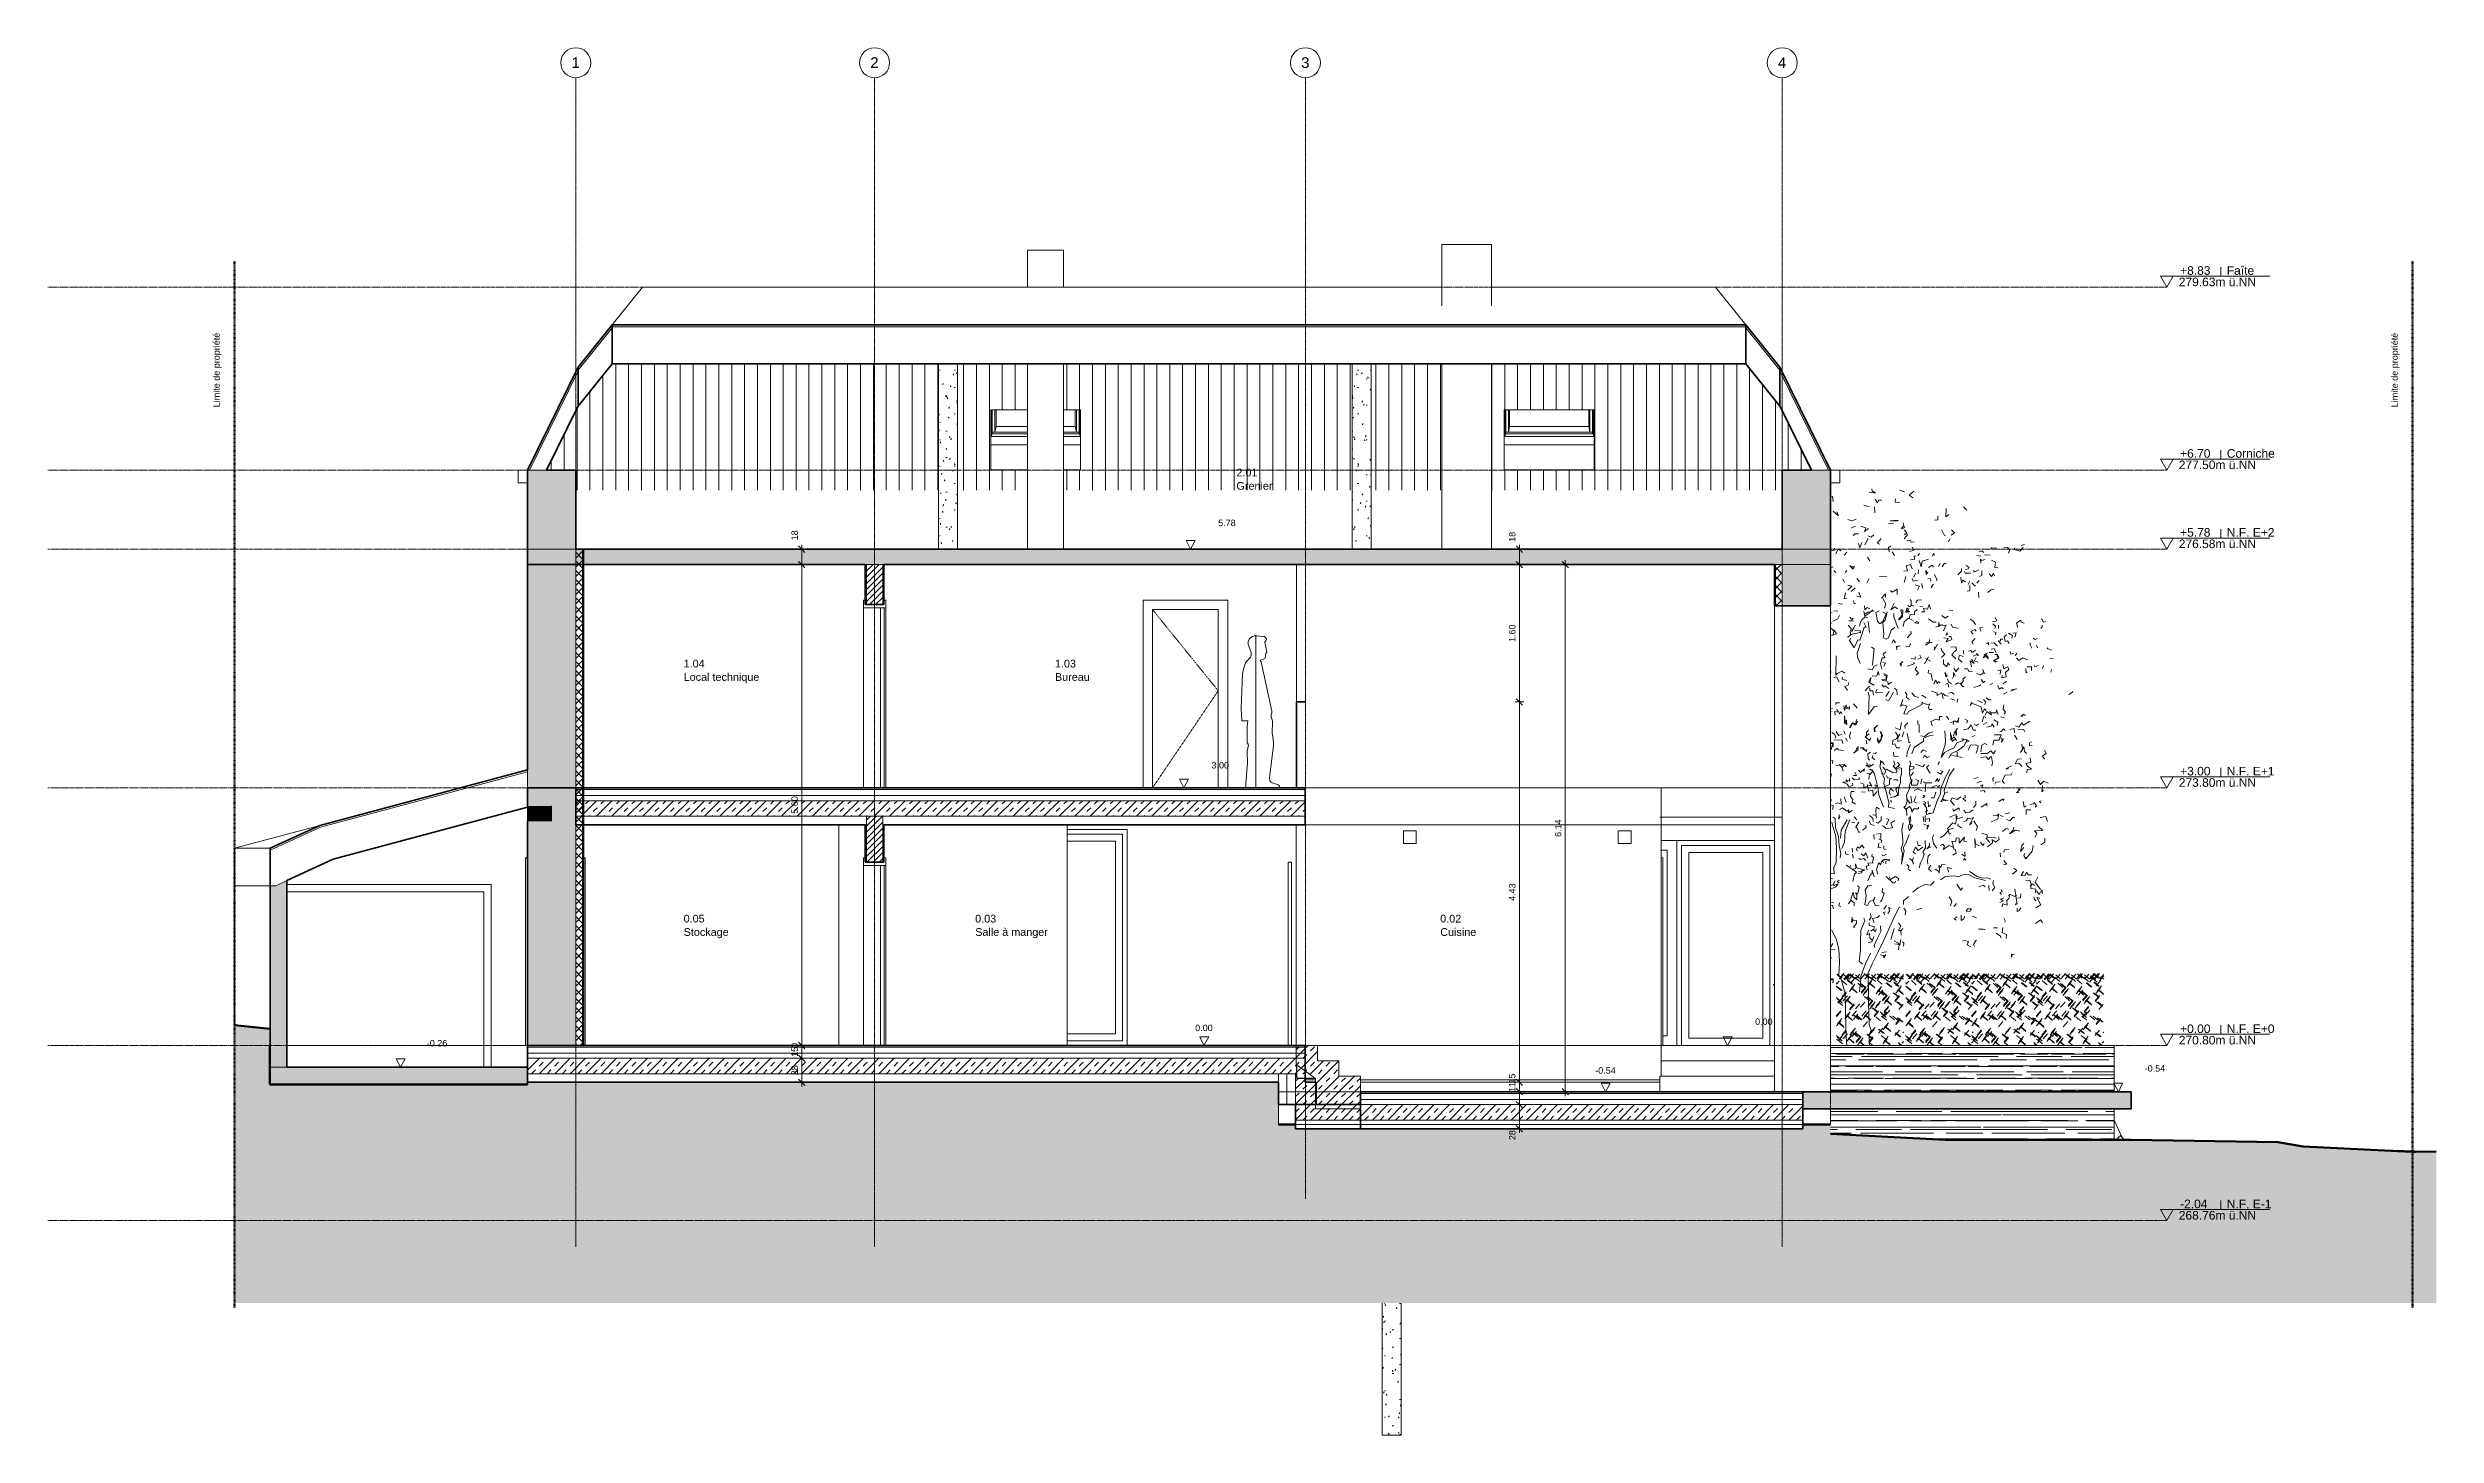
# Model space of a CAD drawing. Header units: millimetres. Extents: x 66 to 27871, y -4540 to 11619.
import ezdxf

# ---------------------------------------------------------------- set-up
doc = ezdxf.new("R2010")
doc.units = ezdxf.units.MM
for name, pattern in [('Center', [40, 10, -5, 20, -5]), ('CENTER_LINE', [5.5, 2.5, -1.5, 0, -1.5]), ('Dash', [6, 3, -3]), ('Grid Line', [22.225, 12.7, -3.175, 3.175, -3.175])]:
    doc.linetypes.add(name, pattern=pattern)
for name, color, linetype, lineweight in [('A-ANNO-DIMS', 211, 'Continuous', 9), ('A-ANNO-DIMS-50', 211, 'Continuous', 9), ('A-AREA', 32, 'Dash', 9), ('A-AREA-IDEN', 2, 'Continuous', 9), ('A-DETL', 90, 'Continuous', 9), ('A-DETL-GENF', 92, 'Continuous', 9), ('A-DETL-MEDM', 33, 'Continuous', 25), ('A-DETL-THIN', 151, 'Continuous', 9), ('A-DOOR', 31, 'Continuous', 9), ('A-DOOR-FRAM', 31, 'Continuous', 18), ('A-FLOR', 192, 'Continuous', 9), ('A-FLOR-LEVL', 51, 'Continuous', 9), ('A-FLOR-MCUT', 51, 'Continuous', 9), ('A-FLOR-PATT', 8, 'Continuous', 35), ('A-GENM', 13, 'Continuous', 9), ('A-GLAZ', 151, 'Continuous', 9), ('A-ROOF', 132, 'Continuous', 9), ('A-ROOF-OTLN', 132, 'Continuous', 9), ('A-ROOF-PATT', 132, 'Continuous', 9), ('A-WALL', 113, 'Continuous', 9), ('A-WALL-PATT', 111, 'Continuous', 35), ('C-BLDG-PADS', 91, 'Continuous', 9), ('C-TOPO', 7, 'Continuous', 9), ('G-ANNO-DIMS', 111, 'Continuous', 9), ('G-ANNO-TEXT', 231, 'Continuous', 9), ('G-IMPT', 8, 'Continuous', 9), ('I-WALL', 2, 'Continuous', 9), ('S-COLS', 52, 'Continuous', 9), ('S-GRID', 1, 'Continuous', 9), ('S-GRID-IDEN', 1, 'Continuous', 9), ('S-STRS', 31, 'Continuous', 9)]:
    doc.layers.add(name, color=color, linetype=linetype, lineweight=lineweight)
doc.styles.add('Arial', font='arial.ttf', dxfattribs={"height": 100})
doc.styles.add('Arial_1', font='arial.ttf', dxfattribs={"height": 90})
doc.styles.add('Arial_2', font='arial.ttf', dxfattribs={"height": 75})
doc.styles.add('Arial_3', font='arial.ttf', dxfattribs={"height": 125})
doc.dimstyles.new('ANNOTATION_1_5MM_BLACK', dxfattribs={"dimscale": 304.8, "dimtxt": 76.519455, "dimasz": 0.246063, "dimexe": 0.164042, "dimexo": 0.0625, "dimgap": 0.065617, "dimtad": 1, "dimdec": 1, "dimlfac": 0.1, "dimrnd": 0.5, "dimdsep": 46, "dimtxsty": 'Arial_2', "dimblk1": 'OBLIQUE', "dimblk2": 'OBLIQUE', "dimsah": 1, "dimcen": 0.09, "dimdle": 0.164042, "dimazin": 0, "dimtfac": 1, "dimtdec": 4, "dimtix": 1, "dimtmove": 2, "dimatfit": 3, "dimfxl": 0.164042, "dimfxlon": 1, "dimtvp": 1, "dimtolj": 1, "dimtzin": 0, "dimarcsym": 2})
doc.dimstyles.new('ANNOTATION_1_5MM_BLACK_1', dxfattribs={"dimscale": 304.8, "dimtxt": 76.519455, "dimasz": 0.246063, "dimexe": 0.164042, "dimexo": 0.0625, "dimgap": 0.065617, "dimtad": 1, "dimlfac": 0.001, "dimrnd": 0.005, "dimzin": 0, "dimdsep": 46, "dimtxsty": 'Arial_2', "dimblk1": 'OBLIQUE', "dimblk2": 'OBLIQUE', "dimsah": 1, "dimcen": 0.09, "dimdle": 0.164042, "dimazin": 0, "dimtfac": 1, "dimtdec": 4, "dimtix": 1, "dimtmove": 0, "dimatfit": 3, "dimfxl": 0.164042, "dimfxlon": 1, "dimtvp": 1, "dimtolj": 1, "dimtzin": 0, "dimarcsym": 2})
doc.dimstyles.new('ANNOTATION_1_5MM_BLACK_2', dxfattribs={"dimscale": 304.8, "dimtxt": 76.519455, "dimasz": 0.246063, "dimexe": 0.164042, "dimexo": 0.0625, "dimgap": 0.065617, "dimtad": 1, "dimdec": 1, "dimlfac": 0.1, "dimrnd": 0.5, "dimdsep": 46, "dimtxsty": 'Arial_2', "dimblk1": 'OBLIQUE', "dimblk2": 'OBLIQUE', "dimsah": 1, "dimcen": 0.09, "dimdle": 0.164042, "dimazin": 0, "dimtfac": 1, "dimtdec": 4, "dimtix": 1, "dimtmove": 0, "dimatfit": 3, "dimfxl": 0.164042, "dimfxlon": 1, "dimtvp": 1, "dimtolj": 1, "dimtzin": 0, "dimarcsym": 2})
pattern_1 = [(45, (10277.59, 3800), (-53.033, 53.033), []), (135, (10277.59, 3800), (-53.033, -53.033), [])]
pattern_2 = [(45, (10277.59, 3800), (-89.8026, 89.8026), []), (45, (10367.39, 3800), (-89.8026, 89.8026), [63.5, -63.5])]
pattern_3 = [(45, (10277.59, 3800), (-35.3553, 35.3553), [])]

msp = doc.modelspace()

# ---------------------------------------------------------------- texts
at = {"layer": 'A-AREA-IDEN', "char_height": 90, "attachment_point": 1, "style": 'Arial_1'}
for s, insert, width in [('2.01', (13903.671, 6717.152), 292.61594), ('Grenier', (13904.124, 6561.319), 485.02094), ('1.04', (7468.302, 4491.313), 292.61594), ('1.03', (11790.802, 4491.313), 292.61594), ('Local technique', (7468.755, 4335.48), 1034.17687), ('Bureau', (11791.255, 4335.48), 477.00406), ('0.05', (7468.302, 1521.313), 292.61594), ('0.03', (10862.382, 1521.313), 292.61594), ('0.02', (16276.046, 1521.313), 292.61594), ('Stockage', (7468.755, 1365.48), 621.30781), ('Salle à manger', (10862.836, 1365.48), 978.05875), ('Cuisine', (16276.5, 1365.48), 485.02094)]:
    msp.add_mtext(s, dxfattribs=dict(at, insert=insert, width=width))
at = {"layer": 'A-FLOR-LEVL', "char_height": 100, "attachment_point": 1, "style": 'Arial'}
for s, insert, width in [('279.63m ü.NN', (24873.898, 8941.751), 1114.34562), ('+8.83', (24889.574, 9074.235), 436.91969), ('Faîte', (25433.163, 9074.235), 392.82687), ('277.50m ü.NN', (24873.898, 6811.602), 1114.34562), ('+6.70', (24889.574, 6944.086), 436.91969), ('Corniche', (25433.163, 6944.086), 693.45969), ('276.58m ü.NN', (24873.898, 5891.602), 1114.34562), ('+5.78', (24889.574, 6024.086), 436.91969), ('N.F. E+2', (25433.163, 6024.086), 685.44281), ('273.80m ü.NN', (24873.898, 3111.602), 1114.34562), ('+3.00', (24889.574, 3244.086), 436.91969), ('N.F. E+1', (25433.163, 3244.086), 685.44281), ('270.80m ü.NN', (24873.898, 111.602), 1114.34562), ('+0.00', (24889.574, 244.086), 436.91969), ('N.F. E+0', (25433.163, 244.086), 685.44281), ('268.76m ü.NN', (24873.898, -1928.398), 1114.34562), ('-2.04', (24889.574, -1795.914), 392.82687), ('N.F. E-1', (25433.163, -1795.914), 641.35)]:
    msp.add_mtext(s, dxfattribs=dict(at, insert=insert, width=width))
at = {"layer": 'G-ANNO-DIMS', "char_height": 75, "attachment_point": 1, "line_spacing_factor": 0.941778, "style": 'Arial_2'}
for s, insert, width in [('5.78', (13690.815, 6122.232), 244.24401), ('3.00', (13613.356, 3300.123), 244.24401), ('0.00', (19941.823, 313.743), 244.24401), ('-0.26', (4477.79, 63.086), 285.56349), ('0.00', (13423.557, 241.483), 244.24401), ('-0.54', (18080.774, -253.87), 285.56349), ('-0.54', (24477.407, -229.648), 285.56349)]:
    msp.add_mtext(s, dxfattribs=dict(at, insert=insert, width=width))
at = {"layer": 'G-ANNO-TEXT', "color": 7, "char_height": 75, "width": 1042.19375, "attachment_point": 1, "rotation": 90, "style": 'Arial_2'}
for insert in [(1991.983, 7431.892), (27348.283, 7431.892)]:
    msp.add_mtext('Limite de propriété', dxfattribs=dict(at, insert=insert))

# ---------------------------------------------------------------- blocks, each defined once
blk = doc.blocks.new('TREE 7M - Baum_29a_dwg-394111-Coupe AA')
at = {"layer": 'G-IMPT'}
for p, q in [((21623, 6466), (21680, 6446)), ((21206, 6290), (21274, 6274)), ((21333, 6271), (21334, 6202)), ((21614, 6118), (21556, 6112)), ((22366, 6271), (22405, 6233)), ((21064, 6028), (21111, 6048)), ((21260, 5905), (21220, 5830)), ((21494, 6074), (21552, 6081)), ((21513, 6110), (21600, 6111)), ((21686, 6041), (21658, 6017)), ((21748, 5865), (21793, 5862)), ((22207, 5899), (22195, 5865)), ((20852, 5575), (20820, 5561)), ((20977, 5708), (21009, 5745)), ((21250, 5685), (21279, 5643)), ((21536, 5748), (21564, 5706)), ((21838, 5702), (21857, 5727)), ((22097, 5614), (22075, 5576)), ((22569, 5698), (22525, 5704)), ((22611, 5715), (22677, 5711)), ((23041, 5823), (23077, 5835)), ((20820, 5537), (20828, 5513)), ((20857, 5531), (20881, 5506)), ((20965, 5429), (20984, 5396)), ((20992, 5506), (21009, 5531)), ((21059, 5288), (21106, 5327)), ((21128, 5439), (21159, 5399)), ((21270, 5436), (21242, 5383)), ((21390, 5460), (21475, 5466)), ((21697, 5461), (21678, 5392)), ((21808, 5499), (21789, 5454)), ((21840, 5490), (21845, 5540)), ((21884, 5381), (21890, 5324)), ((22441, 5406), (22421, 5367)), ((22551, 5415), (22523, 5385)), ((20820, 5040), (20840, 5045)), ((20858, 5061), (20904, 5058)), ((21700, 5039), (21710, 5080)), ((21858, 5115), (21893, 5108)), ((22202, 5070), (22245, 5064)), ((22542, 5278), (22547, 5215)), ((20836, 4919), (20820, 4920)), ((21086, 4943), (21033, 4943)), ((21846, 4908), (21826, 4914)), ((22775, 4895), (22774, 4854)), ((21585, 4644), (21631, 4654)), ((21651, 4470), (21637, 4430)), ((21960, 4526), (21912, 4442)), ((21925, 4504), (21982, 4474)), ((22365, 4604), (22373, 4558)), ((22665, 4574), (22719, 4575)), ((22990, 4567), (22971, 4541)), ((23218, 4661), (23228, 4632)), ((23374, 4505), (23411, 4501)), ((20820, 4335), (20827, 4349)), ((21625, 4446), (21637, 4428)), ((22160, 4342), (22168, 4299)), ((22674, 4202), (22709, 4214)), ((23305, 4424), (23285, 4391)), ((23393, 4378), (23383, 4348)), ((20820, 3921), (20844, 3924)), ((21502, 4122), (21463, 4063)), ((21881, 4078), (21934, 4046)), ((22219, 4038), (22266, 4020)), ((22303, 4038), (22294, 3999)), ((22469, 3992), (22444, 3960)), ((22534, 4016), (22590, 3990)), ((22875, 4112), (22833, 4089)), ((22915, 4124), (22965, 4145)), ((22990, 4154), (22926, 4141)), ((20976, 3662), (20991, 3626)), ((21652, 3595), (21675, 3652)), ((22169, 3835), (22197, 3794)), ((22641, 3761), (22597, 3739)), ((22843, 3815), (22803, 3826)), ((21000, 3578), (21014, 3544)), ((21243, 3424), (21191, 3457)), ((21235, 3553), (21244, 3512)), ((22293, 3417), (22295, 3363)), ((22463, 3593), (22500, 3608)), ((22961, 3612), (22993, 3562)), ((20823, 3334), (20820, 3331)), ((20832, 3163), (20820, 3119)), ((20955, 3230), (20967, 3195)), ((21736, 3255), (21778, 3243)), ((21784, 3180), (21755, 3143)), ((21883, 3104), (21870, 3045)), ((21937, 3057), (21998, 3059)), ((22071, 3270), (22088, 3303)), ((22491, 3108), (22540, 3119)), ((20832, 2864), (20820, 2834)), ((20977, 2893), (21002, 2831)), ((21182, 2954), (21222, 2948)), ((21519, 2854), (21534, 2832)), ((21065, 2599), (21103, 2597)), ((21097, 2662), (21126, 2627)), ((21900, 2666), (21908, 2603)), ((22793, 2676), (22829, 2666)), ((22853, 2698), (22907, 2710)), ((21070, 2297), (21077, 2247)), ((21323, 2455), (21327, 2402)), ((22629, 2416), (22675, 2363)), ((22796, 2242), (22797, 2196)), ((20820, 1948), (20841, 1940)), ((21463, 2113), (21463, 2149)), ((22663, 1864), (22666, 1804)), ((20857, 1662), (20820, 1666)), ((21078, 1470), (21075, 1440)), ((21472, 1630), (21441, 1587)), ((21824, 1579), (21882, 1599)), ((22257, 1618), (22288, 1652)), ((22474, 1506), (22520, 1485)), ((20846, 1188), (20820, 1142)), ((21562, 1361), (21522, 1232)), ((22719, 1368), (22764, 1369)), ((20820, 999), (20831, 1022)), ((21470, 1089), (21416, 1083))]:
    blk.add_line(p, q, dxfattribs=at)
at = {"layer": 'G-IMPT', "flags": 128}
for points in [[(20820, 6396), (20844, 6391), (20850, 6335)], [(21299, 6480), (21304, 6457), (21344, 6433), (21270, 6442)], [(21789, 6455), (21734, 6409), (21777, 6378)], [(20852, 6222), (20912, 6166), (20893, 6215)], [(21023, 6124), (21069, 6108), (21119, 6128)], [(21338, 6363), (21365, 6319), (21382, 6348), (21415, 6348)], [(21576, 6365), (21573, 6326), (21628, 6322)], [(22069, 6163), (22069, 6120), (22031, 6118)], [(22166, 6252), (22162, 6154), (22197, 6181)], [(21082, 5938), (21101, 5959), (21147, 5957)], [(21147, 5847), (21161, 5793), (21185, 5858)], [(21173, 6048), (21230, 6026), (21216, 5986), (21261, 6021)], [(21256, 5933), (21294, 5917), (21324, 5946)], [(21408, 5904), (21363, 5850), (21395, 5839)], [(21643, 6018), (21675, 6054), (21666, 6087)], [(21690, 6000), (21716, 5946), (21678, 5898)], [(21679, 5947), (21709, 5965), (21680, 6003)], [(21712, 5873), (21711, 5881), (21757, 5875)], [(22117, 6002), (22146, 5940), (22158, 5936)], [(22229, 6005), (22263, 5970), (22224, 5944)], [(20866, 5790), (20862, 5762), (20820, 5768)], [(20880, 5725), (20907, 5783), (20939, 5759)], [(21045, 5588), (21078, 5545), (21099, 5583)], [(21100, 5573), (21061, 5576), (21088, 5549)], [(21503, 5748), (21496, 5798), (21523, 5818)], [(21674, 5524), (21717, 5526), (21701, 5585), (21752, 5599), (21772, 5552)], [(21738, 5752), (21791, 5768), (21769, 5801)], [(21749, 5663), (21796, 5660), (21792, 5701), (21814, 5699)], [(21851, 5648), (21876, 5575), (21887, 5638), (21919, 5648)], [(21960, 5661), (21885, 5641), (21878, 5600), (21887, 5617)], [(21962, 5566), (22004, 5594), (22017, 5572)], [(22028, 5705), (22021, 5731), (22002, 5697)], [(22119, 5574), (22146, 5616), (22170, 5608)], [(22390, 5542), (22428, 5552), (22432, 5566), (22397, 5589)], [(22549, 5747), (22578, 5761), (22606, 5740)], [(22615, 5658), (22579, 5649), (22564, 5662), (22570, 5617)], [(22753, 5789), (22698, 5793), (22687, 5784)], [(22693, 5650), (22740, 5626), (22732, 5567), (22772, 5560)], [(22839, 5796), (22879, 5799), (22909, 5776), (22893, 5734)], [(23061, 5798), (23023, 5756), (22958, 5775), (22965, 5796)], [(21022, 5360), (21066, 5347), (21023, 5300)], [(21517, 5296), (21536, 5280), (21595, 5313), (21597, 5251)], [(21833, 5418), (21782, 5405), (21771, 5436)], [(21807, 5363), (21854, 5350), (21834, 5303)], [(21925, 5526), (21937, 5483), (21953, 5511)], [(21935, 5531), (21943, 5490), (21951, 5510)], [(21986, 5405), (21982, 5435), (21953, 5437)], [(22020, 5371), (21991, 5338), (22004, 5329)], [(22032, 5484), (22059, 5424), (22057, 5411)], [(22346, 5553), (22346, 5524), (22303, 5479)], [(22335, 5453), (22345, 5386), (22363, 5419), (22391, 5399)], [(22454, 5499), (22387, 5499), (22380, 5520)], [(22443, 5357), (22442, 5292), (22409, 5291)], [(22464, 5389), (22491, 5361), (22506, 5350)], [(22545, 5537), (22500, 5516), (22479, 5529)], [(22581, 5528), (22580, 5471), (22554, 5459)], [(22651, 5275), (22682, 5303), (22721, 5315)], [(22727, 5467), (22719, 5495), (22693, 5461), (22666, 5491)], [(20926, 5008), (20906, 4967), (20845, 4942)], [(20913, 5148), (20948, 5138), (20961, 5144)], [(20993, 5269), (20977, 5199), (21009, 5207)], [(21088, 5176), (21094, 5145), (21115, 5141)], [(21151, 5277), (21172, 5219), (21128, 5233)], [(21209, 5056), (21218, 4998), (21264, 5031), (21313, 5071)], [(21213, 5018), (21257, 5045), (21329, 5061)], [(21214, 5118), (21221, 5072), (21248, 5100), (21276, 5085)], [(21385, 5061), (21348, 5042), (21367, 4941), (21394, 4910), (21429, 4937), (21466, 5027), (21429, 5047)], [(21415, 5210), (21460, 5258), (21460, 5219)], [(21429, 5206), (21463, 5142), (21449, 5093)], [(21479, 5048), (21455, 4954), (21429, 4924), (21440, 4782), (21431, 4746), (21468, 4730), (21496, 4746), (21526, 4836), (21569, 4870)], [(21559, 5150), (21523, 5074), (21569, 5107), (21600, 5086)], [(21558, 5031), (21556, 4991), (21608, 4854)], [(21610, 4961), (21654, 5010), (21637, 5066), (21653, 5075)], [(21661, 5068), (21658, 4996), (21618, 4957)], [(21721, 5091), (21700, 5080), (21740, 5050), (21690, 5054)], [(21719, 5125), (21741, 5107), (21768, 5126), (21790, 5114)], [(21733, 5090), (21720, 5059), (21723, 5035)], [(21827, 5078), (21796, 5051), (21796, 5020), (21746, 5013), (21736, 4972), (21783, 4948)], [(21747, 5194), (21757, 5179), (21758, 5131)], [(21813, 5156), (21832, 5187), (21878, 5191)], [(21879, 5050), (21912, 5050), (21904, 5090), (21947, 5082), (21969, 5135), (21982, 5085)], [(22116, 5008), (22155, 4975), (22188, 4998)], [(20829, 4859), (20860, 4829), (20851, 4777), (20820, 4774)], [(20860, 4838), (20890, 4793), (20857, 4784)], [(21019, 4756), (21070, 4791), (21129, 4800), (21166, 4812)], [(21024, 4893), (21061, 4856), (21048, 4768)], [(21209, 4926), (21233, 4870), (21212, 4869), (21191, 4803), (21162, 4719), (21138, 4722), (21095, 4632), (21041, 4717), (21057, 4743)], [(21044, 4989), (21068, 4960), (21082, 4974)], [(21106, 4895), (21091, 4864), (21066, 4823), (21053, 4829)], [(21102, 4827), (21165, 4831), (21169, 4800)], [(21254, 4979), (21222, 4991), (21179, 4954), (21155, 4882)], [(21275, 4808), (21263, 4904), (21260, 4937)], [(21665, 4880), (21676, 4931), (21726, 4974)], [(21755, 4826), (21758, 4797), (21711, 4748)], [(21801, 4918), (21825, 4937), (21847, 4923)], [(21925, 4662), (21968, 4690), (21974, 4728)], [(21960, 4967), (22015, 4928), (22050, 4930)], [(22047, 4870), (22080, 4885), (22081, 4928)], [(22079, 4919), (22093, 4894), (22076, 4878), (22125, 4902)], [(22100, 4897), (22163, 4885), (22167, 4898), (22136, 4829)], [(22118, 4997), (22158, 4978), (22190, 5000)], [(22140, 4747), (22188, 4740), (22168, 4699), (22221, 4719)], [(22187, 4795), (22164, 4776), (22176, 4808)], [(22231, 4725), (22222, 4763), (22198, 4764)], [(22226, 4907), (22240, 4869), (22305, 4860)], [(22506, 4902), (22485, 4937), (22449, 4965)], [(22480, 4791), (22455, 4820), (22499, 4843), (22516, 4823)], [(22481, 4672), (22465, 4700), (22502, 4737)], [(22571, 4826), (22558, 4864), (22591, 4871)], [(22705, 4937), (22728, 4932), (22757, 4949), (22735, 4984)], [(22711, 4908), (22742, 4882), (22732, 4856)], [(22720, 4817), (22744, 4807), (22742, 4780)], [(22824, 4732), (22800, 4731), (22799, 4709), (22770, 4712), (22806, 4671)], [(22874, 4781), (22842, 4762), (22853, 4705), (22879, 4712), (22898, 4679)], [(22930, 4743), (22938, 4772), (22890, 4802)], [(22941, 4801), (22981, 4806), (22966, 4753)], [(23001, 4867), (22986, 4916), (23037, 4951), (23040, 4930), (23074, 4919)], [(23177, 4743), (23201, 4727), (23226, 4740)], [(23283, 4893), (23285, 4874), (23269, 4860)], [(23277, 4970), (23301, 4930), (23326, 4937)], [(20886, 4537), (20883, 4310), (20899, 4333), (20950, 4360), (20985, 4334)], [(21167, 4680), (21129, 4568), (21134, 4522), (21163, 4448)], [(21298, 4636), (21329, 4620), (21314, 4470), (21307, 4428)], [(21464, 4582), (21434, 4558), (21451, 4512), (21422, 4514), (21400, 4445), (21416, 4380)], [(21430, 4459), (21460, 4453), (21439, 4418)], [(21534, 4683), (21553, 4722), (21575, 4689)], [(21592, 4607), (21586, 4639), (21610, 4646)], [(21661, 4471), (21643, 4451), (21644, 4418)], [(21698, 4648), (21736, 4647), (21756, 4682)], [(21715, 4417), (21794, 4442), (21788, 4462)], [(21757, 4507), (21804, 4499), (21806, 4524)], [(21860, 4545), (21877, 4514), (21833, 4498)], [(22005, 4689), (21963, 4699), (21926, 4683)], [(22036, 4642), (22025, 4601), (22066, 4673)], [(22107, 4628), (22114, 4595), (22150, 4555), (22111, 4518)], [(22134, 4493), (22136, 4442), (22174, 4409), (22187, 4457), (22204, 4429)], [(22219, 4637), (22278, 4643), (22287, 4605), (22263, 4584)], [(22255, 4580), (22231, 4550), (22280, 4502)], [(22363, 4529), (22322, 4543), (22308, 4497), (22354, 4465)], [(22507, 4604), (22468, 4576), (22455, 4600), (22428, 4592)], [(22460, 4500), (22491, 4447), (22446, 4477), (22462, 4408)], [(22481, 4534), (22517, 4550), (22544, 4539), (22519, 4566)], [(22514, 4517), (22497, 4478), (22535, 4463)], [(22631, 4558), (22597, 4513), (22633, 4528), (22660, 4501)], [(22648, 4571), (22605, 4549), (22635, 4546), (22655, 4516)], [(22658, 4663), (22658, 4691), (22637, 4676)], [(22765, 4651), (22724, 4688), (22688, 4683)], [(22689, 4614), (22725, 4622), (22747, 4570)], [(22745, 4464), (22717, 4483), (22774, 4513), (22755, 4541)], [(22765, 4466), (22721, 4479), (22778, 4512), (22764, 4554), (22734, 4552)], [(22910, 4586), (22920, 4557), (22952, 4565)], [(22983, 4512), (23013, 4484), (23060, 4514), (23112, 4491)], [(23149, 4685), (23140, 4673), (23165, 4628)], [(23340, 4629), (23351, 4619), (23391, 4601)], [(20853, 4282), (20889, 4292), (20922, 4233)], [(20960, 4290), (20954, 4266), (21009, 4250)], [(21033, 4225), (21025, 4197), (20986, 4180), (21017, 4136)], [(21274, 4182), (21247, 4156), (21223, 4131)], [(21256, 4384), (21306, 4372), (21329, 4417), (21364, 4433)], [(21291, 4285), (21265, 4231), (21323, 4195)], [(21289, 4278), (21277, 4221), (21329, 4200)], [(21388, 4310), (21374, 4353), (21358, 4305), (21306, 4299)], [(21417, 4261), (21472, 4265), (21478, 4312), (21439, 4333)], [(21419, 4200), (21446, 4171), (21453, 4186), (21498, 4155)], [(21435, 4314), (21467, 4304), (21468, 4243), (21422, 4253)], [(21488, 4239), (21490, 4202), (21528, 4232)], [(21826, 4407), (21807, 4378), (21843, 4340), (21816, 4311)], [(21962, 4371), (21958, 4340), (21993, 4324), (22007, 4249)], [(22024, 4208), (22043, 4253), (22065, 4213), (22076, 4238), (22096, 4222)], [(22150, 4339), (22166, 4289), (22183, 4315)], [(22197, 4172), (22187, 4216), (22160, 4206)], [(22181, 4270), (22194, 4236), (22230, 4209)], [(22238, 4274), (22253, 4295), (22250, 4344), (22271, 4301)], [(22256, 4395), (22279, 4356), (22313, 4397)], [(22275, 4205), (22301, 4221), (22339, 4212), (22367, 4246), (22360, 4266), (22391, 4292)], [(22329, 4217), (22355, 4178), (22373, 4180)], [(22381, 4386), (22414, 4386), (22435, 4349), (22469, 4353)], [(22488, 4167), (22552, 4188), (22564, 4199)], [(22521, 4333), (22564, 4316), (22603, 4342), (22594, 4377), (22611, 4326)], [(22574, 4263), (22595, 4227), (22619, 4240)], [(22579, 4263), (22598, 4228), (22607, 4228)], [(22766, 4361), (22804, 4373), (22796, 4322)], [(22768, 4193), (22782, 4148), (22814, 4167), (22829, 4153)], [(22826, 4436), (22837, 4385), (22884, 4409), (22895, 4376), (22858, 4341), (22864, 4293), (22810, 4280), (22820, 4308)], [(22830, 4209), (22856, 4234), (22874, 4234)], [(23095, 4390), (23096, 4340), (23109, 4345)], [(23110, 4408), (23159, 4410), (23161, 4367)], [(23238, 4424), (23197, 4410), (23192, 4424)], [(20820, 3884), (20826, 3884), (20820, 3900)], [(20893, 3913), (20913, 3879), (20871, 3888), (20874, 3846)], [(20923, 3989), (20883, 3989), (20882, 3970)], [(21036, 3935), (21010, 3932), (21003, 3968), (20981, 3902), (20973, 3953)], [(20974, 3932), (21039, 3915), (21041, 3945)], [(21086, 3979), (21114, 3945), (21130, 3926)], [(21257, 4113), (21268, 4073), (21262, 3854), (21329, 3943), (21364, 3947)], [(21278, 4162), (21279, 4130), (21314, 4129), (21322, 4080)], [(21362, 4147), (21344, 4113), (21423, 4110)], [(21552, 4113), (21500, 4018), (21460, 4024)], [(21565, 4161), (21593, 4138), (21597, 4083)], [(21663, 4027), (21634, 3951), (21657, 3967), (21707, 3950), (21675, 3863), (21711, 3856), (21729, 3889), (21774, 3913), (21848, 3950), (21881, 3969), (21887, 4003), (21894, 3984), (21966, 3966), (21975, 3976), (21959, 3940), (21969, 3912), (22005, 3911)], [(21687, 4114), (21710, 4088), (21703, 4051), (21740, 4030)], [(21765, 4105), (21796, 4066), (21848, 4051)], [(22130, 4039), (22115, 4107), (22062, 4075), (22062, 4102), (21997, 4127)], [(22131, 4099), (22151, 4075), (22190, 4066)], [(22197, 4104), (22229, 4111), (22258, 4089)], [(22454, 3990), (22572, 3943), (22591, 3870), (22611, 3919), (22632, 3902)], [(22599, 4029), (22627, 3996), (22612, 3972)], [(22622, 3843), (22639, 3888), (22695, 3848), (22675, 3893)], [(22630, 4048), (22661, 4023), (22690, 4023)], [(22682, 3872), (22747, 3873), (22753, 3908), (22771, 3855)], [(22839, 3966), (22828, 3916), (22855, 3880), (22842, 3863)], [(23594, 4085), (23638, 4113), (23639, 4127)], [(20834, 3644), (20871, 3622), (20881, 3580)], [(20884, 3652), (20917, 3610), (20955, 3626)], [(20921, 3862), (20937, 3884), (20951, 3866)], [(20982, 3837), (20983, 3777), (21007, 3786), (21010, 3739)], [(20985, 3826), (20984, 3748), (20999, 3772), (21001, 3733)], [(21039, 3702), (21077, 3756), (21113, 3744), (21123, 3794)], [(21055, 3651), (21039, 3604), (21048, 3570)], [(21133, 3777), (21115, 3731), (21075, 3753), (21049, 3699)], [(21271, 3630), (21225, 3593), (21279, 3552), (21284, 3575)], [(21261, 3677), (21237, 3644), (21236, 3577), (21279, 3560), (21288, 3581)], [(21371, 3730), (21327, 3695), (21333, 3650)], [(21361, 3725), (21332, 3691), (21339, 3656)], [(21362, 3566), (21377, 3518), (21406, 3554), (21414, 3615), (21396, 3654)], [(21405, 3654), (21425, 3608), (21408, 3567), (21377, 3534), (21368, 3581)], [(21575, 3647), (21604, 3606), (21586, 3572), (21547, 3552), (21541, 3505), (21568, 3511), (21588, 3466), (21625, 3466)], [(21645, 3762), (21632, 3676), (21574, 3698)], [(21627, 3623), (21602, 3584), (21605, 3539), (21648, 3549)], [(21689, 3692), (21683, 3720), (21721, 3757)], [(21714, 3634), (21735, 3524), (21748, 3533)], [(21851, 3643), (21851, 3734), (21836, 3742), (21837, 3783)], [(22010, 3652), (21967, 3642), (21915, 3599), (21870, 3605)], [(22003, 3720), (21987, 3772), (22050, 3801), (22087, 3788), (22088, 3830), (22121, 3830)], [(22150, 3663), (22157, 3552), (22156, 3502), (22125, 3407), (22109, 3354), (22148, 3410), (22204, 3443), (22257, 3463), (22291, 3523), (22357, 3547), (22372, 3572)], [(22308, 3812), (22305, 3760), (22271, 3781), (22212, 3756)], [(22215, 3643), (22222, 3559), (22258, 3592), (22288, 3549)], [(22224, 3616), (22237, 3541), (22259, 3564), (22271, 3556)], [(22248, 3738), (22255, 3780), (22291, 3763), (22316, 3813)], [(22250, 3606), (22269, 3663), (22283, 3609)], [(22285, 3614), (22284, 3670), (22298, 3694)], [(22367, 3675), (22423, 3686), (22456, 3732), (22482, 3673), (22511, 3673)], [(22402, 3754), (22417, 3781), (22384, 3801)], [(22493, 3738), (22520, 3725), (22541, 3746)], [(22586, 3770), (22603, 3829), (22626, 3817)], [(22726, 3706), (22702, 3745), (22690, 3716), (22640, 3706)], [(22723, 3615), (22806, 3615), (22785, 3554), (22720, 3554), (22708, 3497)], [(22721, 3791), (22766, 3766), (22761, 3724)], [(22790, 3651), (22808, 3657), (22834, 3688), (22853, 3669)], [(22907, 3679), (22957, 3689), (22960, 3639)], [(22975, 3720), (23011, 3708), (23048, 3758), (23066, 3728), (23139, 3778)], [(23002, 3683), (23069, 3678), (23079, 3655)], [(23037, 3830), (23061, 3855), (23087, 3845)], [(23055, 3833), (23066, 3858), (23091, 3842)], [(20820, 3445), (20826, 3446), (20843, 3504)], [(20820, 3409), (20822, 3409), (20820, 3407)], [(20858, 3556), (20953, 3558), (20964, 3516)], [(20861, 3434), (20903, 3463), (20908, 3442), (20972, 3434)], [(21143, 3480), (21136, 3438), (21087, 3408)], [(21104, 3408), (21131, 3471), (21137, 3439)], [(21164, 3467), (21205, 3467), (21224, 3429), (21248, 3445)], [(21287, 3414), (21255, 3392), (21259, 3343), (21274, 3323)], [(21311, 3377), (21306, 3353), (21337, 3327)], [(21316, 3402), (21341, 3401), (21354, 3412)], [(21553, 3416), (21555, 3368), (21611, 3366)], [(21749, 3504), (21712, 3415), (21708, 3359)], [(21768, 3396), (21794, 3468), (21903, 3542), (21901, 3578), (21968, 3607), (22016, 3610)], [(21872, 3411), (21900, 3444), (21938, 3424)], [(21899, 3345), (21913, 3378), (21943, 3349), (21972, 3366)], [(22411, 3561), (22376, 3490), (22310, 3437), (22230, 3398), (22196, 3347)], [(22228, 3376), (22287, 3367), (22354, 3353)], [(22343, 3572), (22391, 3563), (22432, 3542), (22401, 3531)], [(22422, 3440), (22448, 3495), (22507, 3502), (22539, 3489), (22533, 3460), (22514, 3404)], [(22566, 3354), (22630, 3359), (22658, 3330), (22682, 3363), (22692, 3362), (22707, 3292), (22697, 3257)], [(22643, 3502), (22615, 3517), (22581, 3495), (22569, 3419)], [(22741, 3435), (22719, 3396), (22686, 3432), (22643, 3399), (22569, 3401)], [(22787, 3586), (22818, 3575), (22810, 3528), (22833, 3569)], [(23039, 3337), (22995, 3332), (22969, 3279), (23012, 3287), (23051, 3247)], [(23047, 3508), (23055, 3446), (23030, 3411), (23070, 3476), (23079, 3421), (23103, 3399)], [(23144, 3349), (23152, 3295), (23093, 3283), (23109, 3256), (23159, 3218), (23111, 3214), (23107, 3174)], [(23158, 3537), (23137, 3525), (23136, 3488), (23169, 3491)], [(23312, 3335), (23286, 3369), (23329, 3402), (23310, 3438)], [(20820, 3316), (20846, 3318), (20841, 3285)], [(20882, 3260), (20978, 3271), (20993, 3248)], [(20920, 3273), (20954, 3238), (20983, 3266), (21007, 3250)], [(21041, 3108), (21041, 3078), (20999, 3093), (21019, 3068), (20961, 3067), (21015, 3044), (21033, 3017)], [(21071, 3117), (21095, 3093), (21154, 3098), (21154, 3120)], [(21088, 3143), (21122, 3144), (21104, 3181)], [(21147, 3204), (21168, 3178), (21217, 3222), (21208, 3189)], [(21167, 3059), (21207, 3043), (21206, 3002), (21248, 3014)], [(21232, 3262), (21270, 3241), (21319, 3277)], [(21238, 3292), (21256, 3263), (21293, 3263)], [(21244, 3171), (21274, 3161), (21267, 3102)], [(21272, 3066), (21300, 3018), (21245, 3033), (21265, 2961), (21311, 2972), (21317, 2902), (21364, 2956)], [(21269, 3212), (21305, 3205), (21332, 3160), (21349, 3096), (21369, 3004), (21383, 2918), (21438, 2776)], [(21282, 3216), (21313, 3198), (21282, 3156)], [(21394, 3252), (21412, 3312), (21449, 3271)], [(21400, 3319), (21399, 3236), (21434, 3140), (21450, 3105), (21442, 3050), (21473, 2936), (21500, 2832), (21493, 2775), (21563, 2758)], [(21463, 3203), (21449, 3158), (21412, 3167)], [(21429, 3242), (21460, 3211), (21475, 3218), (21495, 3203)], [(21473, 3144), (21482, 3116), (21531, 3109), (21508, 3098), (21505, 3038), (21457, 3014)], [(21555, 3313), (21568, 3269), (21549, 3252), (21592, 3205), (21593, 3179), (21549, 3174), (21504, 3200)], [(21513, 2887), (21563, 2894), (21606, 2923), (21616, 3005), (21636, 3061), (21636, 3125), (21647, 3159), (21645, 3225), (21609, 3244)], [(21557, 3094), (21600, 3094), (21605, 3082)], [(21599, 3299), (21623, 3269), (21582, 3227), (21621, 3219)], [(21740, 3316), (21754, 3286), (21739, 3228), (21741, 3162), (21757, 3076), (21734, 3024), (21748, 3008), (21703, 2915), (21712, 2845), (21693, 2787), (21672, 2774), (21706, 2742), (21708, 2676)], [(21789, 3253), (21790, 3223), (21741, 3200)], [(21766, 3100), (21763, 3032), (21829, 3032), (21843, 3080), (21812, 3097)], [(21811, 3276), (21894, 3244), (21914, 3272)], [(21897, 3069), (21928, 3059), (21922, 2954)], [(21904, 2818), (21923, 2792), (21939, 2766), (21939, 2689), (22015, 2708), (22066, 2861), (22100, 2924), (22103, 2990), (22154, 3116), (22207, 3213)], [(21964, 3263), (21939, 3236), (21979, 3169)], [(22040, 3075), (22064, 3107), (22073, 3068), (22092, 3103)], [(22064, 3183), (22100, 3160), (22129, 3191), (22100, 3201)], [(22261, 3226), (22239, 3198), (22200, 3139), (22141, 2970), (22147, 2928), (22125, 2872), (22103, 2836), (22149, 2858), (22189, 2852)], [(22524, 3057), (22551, 3069), (22580, 3073)], [(22721, 3119), (22709, 3107), (22712, 3072)], [(22794, 3068), (22744, 3064), (22733, 3042)], [(22936, 3173), (22924, 3150), (22854, 3147), (22818, 3082), (22846, 3049)], [(22927, 3255), (22860, 3221), (22891, 3220)], [(23352, 3054), (23303, 3078), (23265, 3039), (23235, 3089)], [(20820, 3008), (20822, 3007), (20820, 3005)], [(20820, 2800), (20852, 2790), (20848, 2746)], [(20876, 2812), (20903, 2826), (20942, 2810), (20940, 2877)], [(21040, 3010), (21079, 3029), (21076, 3055)], [(21097, 2958), (21060, 2956), (21051, 2900), (21080, 2862), (21070, 2831), (21109, 2810)], [(21334, 3035), (21354, 3021), (21335, 2984)], [(21552, 2960), (21519, 2991), (21503, 2948), (21519, 2916)], [(21598, 3011), (21582, 2981), (21608, 2910), (21525, 2887)], [(21704, 2756), (21738, 2783), (21764, 2751), (21766, 2717), (21790, 2755), (21843, 2754), (21843, 2775)], [(21708, 2870), (21744, 2823), (21765, 2827), (21756, 2901)], [(21813, 2900), (21789, 2837), (21827, 2821)], [(21792, 2967), (21835, 2987), (21888, 2963)], [(21900, 2914), (21918, 2902), (21895, 2884)], [(21904, 2839), (21924, 2827), (21916, 2788)], [(21955, 2840), (21959, 2777), (21984, 2796)], [(22047, 2949), (22026, 2883), (21991, 2883)], [(21995, 3004), (22051, 3028), (22075, 3013), (22091, 3030)], [(22164, 2847), (22124, 2873), (22146, 2933), (22187, 2953)], [(22262, 2798), (22215, 2850), (22236, 2882), (22294, 2862), (22337, 2894)], [(22382, 2914), (22392, 2888), (22361, 2874), (22395, 2846)], [(22483, 2771), (22512, 2800), (22513, 2843)], [(22560, 3024), (22593, 3033), (22576, 3001)], [(22560, 2960), (22604, 2967), (22619, 2950)], [(22573, 2776), (22640, 2816), (22638, 2787)], [(22779, 2842), (22820, 2866), (22832, 2854), (22841, 2870)], [(23002, 2984), (23029, 2983), (22985, 2941), (23014, 2950)], [(23062, 2840), (23076, 2773), (23096, 2789)], [(23143, 2806), (23183, 2812), (23189, 2830), (23217, 2791), (23201, 2774)], [(23272, 2850), (23248, 2839), (23267, 2824)], [(23288, 3023), (23278, 2952), (23298, 2974)], [(20820, 2007), (20862, 1999), (20857, 2070), (20884, 2131), (20889, 2301), (20881, 2431), (20841, 2563), (20835, 2599)], [(20849, 2660), (20874, 2643), (20877, 2538), (20914, 2433), (20920, 2323), (20940, 2235), (20932, 2184)], [(20922, 2688), (20918, 2634), (20932, 2665)], [(20924, 2747), (20958, 2767), (21009, 2729), (21033, 2745), (21030, 2707), (21071, 2734)], [(20936, 2412), (20945, 2506), (21014, 2628)], [(21046, 2631), (20990, 2492), (20984, 2367), (20951, 2294)], [(21151, 2601), (21113, 2542), (21133, 2528), (21147, 2484), (21164, 2485)], [(21192, 2505), (21235, 2538), (21229, 2565)], [(21271, 2614), (21287, 2576), (21326, 2562)], [(21272, 2678), (21311, 2647), (21316, 2607)], [(21313, 2684), (21346, 2682), (21355, 2646)], [(21408, 2667), (21409, 2618), (21370, 2588), (21346, 2598)], [(21391, 2753), (21355, 2774), (21347, 2737), (21350, 2683)], [(21568, 2621), (21523, 2589), (21540, 2534), (21466, 2528), (21426, 2561)], [(21472, 2567), (21499, 2629), (21472, 2642)], [(21666, 2593), (21649, 2509), (21660, 2389), (21663, 2348), (21643, 2294), (21657, 2236), (21645, 2111), (21678, 2267), (21666, 2301), (21695, 2354), (21737, 2458)], [(21747, 2672), (21753, 2617), (21723, 2554), (21739, 2497), (21776, 2564), (21745, 2578)], [(21747, 2658), (21733, 2641), (21760, 2523), (21774, 2556)], [(21908, 2575), (21948, 2561), (21945, 2519), (21964, 2569)], [(21921, 2676), (21920, 2625), (21927, 2604)], [(21952, 2741), (21931, 2726), (21940, 2690), (21978, 2708)], [(21933, 2636), (21974, 2644), (21974, 2606)], [(22293, 2671), (22273, 2578), (22243, 2593), (22182, 2525), (22192, 2504), (22137, 2445), (22096, 2418)], [(22251, 2529), (22189, 2512), (22202, 2461), (22224, 2473)], [(22206, 2659), (22283, 2688), (22283, 2635), (22362, 2660)], [(22243, 2756), (22250, 2728), (22314, 2766), (22323, 2741)], [(22349, 2531), (22303, 2562), (22304, 2582)], [(22372, 2609), (22400, 2615), (22418, 2647), (22468, 2635), (22484, 2659)], [(22373, 2741), (22396, 2708), (22442, 2717), (22477, 2744)], [(22469, 2615), (22436, 2569), (22465, 2584)], [(22489, 2614), (22532, 2545), (22517, 2503)], [(22690, 2603), (22768, 2634), (22778, 2695), (22756, 2673), (22715, 2683)], [(22822, 2493), (22865, 2526), (22894, 2517)], [(22869, 2629), (22906, 2615), (22948, 2657), (22965, 2651)], [(22953, 2542), (22947, 2507), (22905, 2465), (22974, 2505), (23022, 2496)], [(23152, 2742), (23099, 2745), (23096, 2690)], [(23204, 2427), (23220, 2471), (23196, 2497), (23292, 2501), (23240, 2548)], [(23262, 2654), (23325, 2664), (23345, 2609)], [(20996, 2260), (20993, 2233), (21029, 2219)], [(21076, 2226), (21082, 2190), (21082, 2181)], [(21130, 2263), (21124, 2285), (21134, 2314), (21156, 2297), (21185, 2332), (21211, 2297)], [(21175, 2232), (21209, 2207), (21232, 2244), (21254, 2182)], [(21303, 2227), (21299, 2203), (21320, 2190), (21310, 2129)], [(21356, 2459), (21407, 2467), (21406, 2408)], [(21382, 2356), (21374, 2303), (21408, 2300)], [(21385, 2404), (21416, 2388), (21410, 2361)], [(21473, 2226), (21437, 2207), (21415, 2221)], [(21441, 2325), (21440, 2287), (21466, 2278)], [(21894, 2307), (21840, 2270), (21811, 2310), (21783, 2250), (21809, 2233)], [(21827, 2375), (21839, 2330), (21867, 2330)], [(21923, 2388), (21927, 2301), (21894, 2249), (21911, 2229), (21895, 2180), (21868, 2125), (21850, 2069)], [(21971, 2355), (21974, 2326), (21940, 2289), (21990, 2311)], [(21953, 2110), (21947, 2151), (21958, 2205), (21978, 2229)], [(22018, 2453), (22008, 2415), (22020, 2350), (22058, 2298)], [(22098, 2329), (22128, 2342), (22146, 2322), (22132, 2281), (22201, 2329), (22245, 2309)], [(22259, 2283), (22234, 2378), (22279, 2373), (22284, 2417), (22316, 2414), (22316, 2357), (22378, 2427), (22371, 2377), (22408, 2370)], [(22244, 2215), (22281, 2240), (22271, 2284)], [(22347, 2226), (22387, 2201), (22384, 2254)], [(22503, 2299), (22499, 2408), (22509, 2347), (22553, 2324)], [(22567, 2367), (22592, 2327), (22609, 2352)], [(22582, 2471), (22644, 2453), (22645, 2422), (22716, 2426), (22749, 2413)], [(22703, 2401), (22705, 2361), (22648, 2312)], [(22713, 2392), (22740, 2368), (22784, 2397), (22776, 2429)], [(22894, 2282), (22844, 2279), (22839, 2249)], [(23072, 2351), (23048, 2329), (23033, 2260), (23071, 2304)], [(23178, 2327), (23167, 2264), (23092, 2172), (23072, 2213), (23081, 2237)], [(23315, 2414), (23316, 2367), (23267, 2336)], [(21078, 1909), (21100, 1995), (21122, 2019), (21090, 2041), (21003, 2100), (21044, 2075), (21057, 2100)], [(21082, 2051), (21116, 2060), (21110, 2114), (21128, 2067), (21218, 2040), (21187, 2028), (21147, 2022)], [(21218, 2044), (21190, 2042), (21184, 2011), (21139, 2003)], [(21150, 2181), (21167, 2165), (21208, 2178), (21232, 2152)], [(21248, 2044), (21233, 2087), (21265, 2097), (21254, 2124), (21322, 2125)], [(21326, 1964), (21316, 1998), (21303, 2040), (21303, 2003), (21285, 1991), (21256, 1916)], [(21372, 1995), (21357, 2046), (21375, 2109), (21386, 2128), (21403, 2104), (21412, 2139), (21447, 2170), (21509, 2161)], [(21510, 2144), (21464, 2166), (21422, 2156), (21435, 2127)], [(21469, 1966), (21547, 1895), (21567, 1895), (21575, 1913)], [(21501, 1962), (21518, 1933), (21572, 1968), (21611, 1944), (21608, 1916)], [(21737, 2038), (21756, 2038), (21722, 2054), (21731, 2089), (21707, 2106)], [(21785, 2187), (21775, 2154), (21785, 2109), (21768, 2159), (21738, 2176)], [(21986, 2098), (21961, 2058), (21995, 2025)], [(22038, 2051), (22078, 2031), (22084, 2004), (22088, 2056), (22080, 2094), (22104, 2073), (22115, 2110), (22156, 2106)], [(22101, 1929), (22160, 1969), (22263, 1973), (22306, 1965), (22362, 1987), (22413, 1993), (22501, 1950), (22623, 1919)], [(22192, 2019), (22183, 2073), (22230, 2059)], [(22368, 2158), (22385, 2179), (22396, 2153)], [(22685, 1935), (22643, 1952), (22591, 1949), (22528, 1969), (22438, 2027)], [(22838, 2155), (22872, 2110), (22834, 2106)], [(22955, 2066), (22990, 2037), (22937, 1995)], [(23065, 2024), (23038, 1978), (23082, 1975), (23103, 2016), (23121, 1987), (23159, 1987)], [(23235, 1965), (23203, 1901), (23265, 1817)], [(20874, 1915), (20852, 1873), (20820, 1857)], [(20820, 1837), (20836, 1829), (20880, 1845), (20910, 1882), (20860, 1858), (20860, 1894)], [(20921, 1923), (20899, 1910), (20919, 1892)], [(21024, 1649), (21052, 1678), (21062, 1715), (21082, 1786), (21096, 1727), (21127, 1696), (21126, 1754), (21111, 1775), (21138, 1771), (21153, 1841), (21134, 1859)], [(21095, 1627), (21096, 1659), (21061, 1686)], [(21300, 1865), (21254, 1860), (21225, 1808), (21233, 1746), (21229, 1710), (21218, 1639), (21249, 1631), (21274, 1675), (21318, 1693), (21335, 1728), (21320, 1681), (21345, 1626), (21385, 1630)], [(21426, 1829), (21422, 1790), (21444, 1770), (21419, 1693), (21401, 1671)], [(21671, 1642), (21670, 1688), (21704, 1712), (21728, 1736)], [(21777, 1783), (21841, 1836), (21920, 1875), (21983, 1868), (22027, 1909)], [(22201, 1729), (22232, 1681), (22217, 1625)], [(22291, 1879), (22335, 1806), (22357, 1834)], [(22547, 1846), (22595, 1868), (22619, 1846)], [(22718, 1919), (22708, 1883), (22734, 1839), (22703, 1801)], [(22808, 1814), (22818, 1789), (22790, 1780), (22809, 1757)], [(22838, 1719), (22798, 1703), (22830, 1682), (22792, 1665)], [(22818, 1614), (22827, 1650), (22875, 1633), (22872, 1687), (22897, 1710), (22903, 1740)], [(22891, 1747), (22912, 1759), (22965, 1734), (22985, 1755)], [(22964, 1820), (22988, 1674), (22972, 1638), (23001, 1654)], [(23034, 1766), (23030, 1719), (22999, 1716)], [(23092, 1919), (23142, 1923), (23155, 1877), (23153, 1829), (23211, 1821), (23201, 1772)], [(23144, 1857), (23168, 1880), (23200, 1861)], [(23186, 1730), (23193, 1705), (23211, 1684)], [(23256, 1711), (23222, 1727), (23270, 1639), (23211, 1604)], [(23219, 1799), (23249, 1758), (23280, 1811), (23286, 1771)], [(20820, 1625), (20842, 1632), (20853, 1589)], [(20924, 1660), (20918, 1624), (20940, 1613)], [(21070, 1494), (21063, 1435), (21077, 1452), (21122, 1456), (21124, 1420), (21089, 1380), (21098, 1372)], [(21194, 947), (21152, 983), (21167, 1110), (21167, 1208), (21173, 1342), (21219, 1449), (21207, 1480)], [(21272, 0), (21271, 123), (21294, 179), (21269, 240), (21262, 501), (21262, 647), (21260, 780), (21254, 833), (21305, 951), (21370, 1081), (21440, 1226), (21545, 1458), (21603, 1578), (21620, 1609), (21631, 1605)], [(21268, 1426), (21271, 1398), (21327, 1383), (21323, 1338)], [(21287, 1532), (21292, 1493), (21271, 1459)], [(21389, 1513), (21365, 1488), (21309, 1479), (21329, 1427)], [(21402, 1393), (21407, 1325), (21367, 1248), (21328, 1162), (21335, 1142)], [(21451, 1520), (21437, 1549), (21461, 1557)], [(21527, 1594), (21499, 1607), (21506, 1566), (21487, 1537)], [(21610, 1426), (21640, 1390), (21610, 1338), (21647, 1337)], [(21674, 1598), (21695, 1563), (21688, 1519)], [(22294, 1497), (22258, 1476), (22283, 1457)], [(22340, 1518), (22340, 1453), (22373, 1475), (22380, 1506)], [(22399, 1566), (22424, 1594), (22463, 1579)], [(22403, 1555), (22446, 1563), (22454, 1597)], [(22839, 1480), (22853, 1449), (22850, 1437)], [(22994, 1597), (22993, 1559), (23012, 1567), (23034, 1603)], [(23207, 1419), (23263, 1462), (23286, 1428)], [(20820, 1121), (20844, 1112), (20869, 1118)], [(20832, 1347), (20884, 1240), (20917, 1121), (20924, 972), (20915, 817), (20949, 755), (20990, 603), (20993, 381), (21003, 98), (21008, 0)], [(21261, 1341), (21241, 1286), (21274, 1305), (21277, 1252), (21308, 1222)], [(21325, 1269), (21299, 1206), (21258, 1198)], [(21288, 1331), (21311, 1349), (21342, 1325), (21351, 1357)], [(21562, 1217), (21604, 1195), (21626, 1169), (21637, 1233)], [(21568, 1182), (21618, 1174), (21611, 1115)], [(21661, 1361), (21637, 1329), (21641, 1284)], [(21671, 1157), (21672, 1189), (21657, 1205)], [(22356, 1214), (22376, 1220), (22427, 1211), (22411, 1171), (22455, 1149)], [(22496, 1150), (22483, 1174), (22512, 1222), (22522, 1226)], [(22542, 1353), (22598, 1353), (22622, 1345)], [(22802, 1251), (22799, 1274), (22747, 1308)], [(22825, 1372), (22819, 1313), (22867, 1291), (22865, 1246)], [(21287, 1073), (21222, 941), (21171, 801), (21174, 774), (21159, 625)], [(21398, 1056), (21440, 1049), (21442, 1019), (21463, 1057)], [(22928, 1068), (22928, 1026), (22940, 1057), (22962, 1061)]]:
    blk.add_lwpolyline(points, dxfattribs=at)
blk = doc.blocks.new('TREE 7M - TREE 7M-394112-Coupe AA')
blk.add_blockref('TREE 7M - Baum_29a_dwg-394111-Coupe AA', (0, 0))
blk = doc.blocks.new('HEDGE - B_Hecke_Plan_D_02_dwg-399854-Coupe AA')
at = {"layer": 'G-IMPT'}
for p, q in [((20971, 837), (20920, 777)), ((20979, 837), (20928, 777)), ((21224, 837), (21175, 780)), ((21408, 837), (21359, 780)), ((21559, 837), (21510, 780)), ((21570, 837), (21518, 777)), ((21611, 837), (21560, 777)), ((21621, 837), (21572, 780)), ((20887, 689), (20944, 641)), ((20887, 557), (20944, 510)), ((20922, 750), (20889, 712)), ((20889, 737), (20890, 737)), ((20889, 727), (20895, 723)), ((20893, 825), (20950, 778)), ((20899, 831), (20956, 784)), ((20899, 686), (20956, 639)), ((21001, 622), (20950, 563)), ((21003, 611), (20951, 552)), ((20953, 755), (21010, 707)), ((21017, 578), (20965, 518)), ((21028, 830), (20976, 770)), ((20979, 817), (21036, 770)), ((21033, 821), (20982, 762)), ((21050, 575), (20999, 516)), ((21058, 832), (21007, 773)), ((21015, 767), (21072, 720)), ((21017, 757), (21074, 710)), ((21029, 832), (21086, 785)), ((21087, 832), (21036, 773)), ((21091, 689), (21040, 629)), ((21051, 827), (21108, 780)), ((21104, 712), (21053, 653)), ((21107, 788), (21056, 728)), ((21065, 671), (21122, 623)), ((21072, 658), (21129, 611)), ((21102, 793), (21159, 746)), ((21162, 830), (21111, 770)), ((21111, 820), (21168, 773)), ((21136, 723), (21193, 676)), ((21165, 721), (21221, 673)), ((21177, 718), (21234, 671)), ((21229, 681), (21178, 621)), ((21230, 670), (21179, 610)), ((21247, 640), (21196, 580)), ((21259, 663), (21208, 604)), ((21213, 832), (21270, 785)), ((21216, 568), (21273, 521)), ((21272, 832), (21220, 773)), ((21235, 827), (21292, 780)), ((21297, 746), (21245, 687)), ((21245, 565), (21302, 518)), ((21257, 563), (21314, 515)), ((21309, 770), (21258, 710)), ((21270, 728), (21327, 681)), ((21277, 716), (21334, 669)), ((21286, 793), (21343, 746)), ((21346, 830), (21295, 770)), ((21295, 820), (21352, 773)), ((21403, 661), (21351, 602)), ((21362, 762), (21419, 714)), ((21415, 685), (21364, 625)), ((21365, 832), (21421, 785)), ((21423, 832), (21371, 773)), ((21376, 643), (21433, 596)), ((21428, 645), (21377, 585)), ((21383, 631), (21440, 584)), ((21387, 827), (21444, 780)), ((21412, 629), (21469, 581)), ((21424, 626), (21481, 579)), ((21476, 589), (21425, 529)), ((21478, 578), (21426, 518)), ((21438, 793), (21495, 746)), ((21497, 830), (21446, 770)), ((21446, 820), (21503, 773)), ((21507, 571), (21455, 512)), ((21464, 730), (21521, 683)), ((21476, 728), (21533, 680)), ((21557, 796), (21506, 737)), ((21517, 810), (21574, 763)), ((21536, 785), (21593, 738)), ((21549, 613), (21606, 566)), ((21552, 831), (21609, 784)), ((21556, 732), (21613, 685)), ((21561, 735), (21618, 688)), ((21561, 610), (21618, 563)), ((21620, 581), (21569, 521)), ((21622, 570), (21570, 510)), ((21574, 824), (21631, 777)), ((21633, 669), (21581, 609)), ((21634, 755), (21582, 695)), ((21645, 692), (21594, 633)), ((21606, 651), (21663, 603)), ((21613, 638), (21670, 591)), ((21671, 811), (21621, 753)), ((21671, 825), (21629, 777)), ((21634, 800), (21671, 770)), ((20939, 404), (20887, 344)), ((20940, 393), (20889, 333)), ((20941, 288), (20889, 228)), ((20901, 539), (20958, 492)), ((20953, 312), (20902, 252)), ((20903, 510), (20960, 463)), ((20958, 554), (20906, 495)), ((20962, 554), (20910, 495)), ((21038, 552), (20986, 492)), ((21038, 367), (20986, 307)), ((21050, 391), (20999, 331)), ((21011, 534), (21068, 486)), ((21011, 349), (21068, 302)), ((21018, 521), (21075, 474)), ((21018, 337), (21075, 289)), ((21095, 485), (21044, 425)), ((21097, 473), (21045, 414)), ((21124, 403), (21072, 343)), ((21085, 361), (21142, 314)), ((21137, 363), (21086, 303)), ((21092, 349), (21149, 302)), ((21161, 485), (21109, 425)), ((21120, 346), (21177, 299)), ((21133, 344), (21190, 296)), ((21220, 504), (21168, 444)), ((21235, 401), (21184, 341)), ((21252, 371), (21201, 311)), ((21265, 394), (21213, 335)), ((21226, 353), (21283, 306)), ((21233, 340), (21290, 293)), ((21309, 526), (21258, 466)), ((21311, 515), (21259, 455)), ((21327, 485), (21276, 425)), ((21340, 508), (21288, 449)), ((21306, 436), (21363, 389)), ((21319, 433), (21376, 386)), ((21378, 404), (21327, 345)), ((21379, 393), (21328, 334)), ((21390, 492), (21339, 432)), ((21346, 332), (21403, 285)), ((21403, 515), (21352, 456)), ((21398, 390), (21455, 342)), ((21412, 372), (21469, 324)), ((21415, 342), (21472, 295)), ((21469, 387), (21418, 327)), ((21473, 387), (21422, 327)), ((21494, 548), (21443, 488)), ((21494, 455), (21443, 395)), ((21495, 444), (21444, 384)), ((21509, 410), (21458, 351)), ((21468, 530), (21525, 482)), ((21475, 517), (21532, 470)), ((21508, 344), (21565, 297)), ((21546, 341), (21603, 294)), ((21632, 313), (21581, 253)), ((21634, 302), (21582, 242)), ((21588, 509), (21645, 462)), ((21595, 320), (21652, 273)), ((21600, 506), (21657, 459)), ((21607, 318), (21664, 270)), ((21665, 477), (21614, 417)), ((20885, 114), (20942, 67)), ((20890, 71), (20889, 70)), ((20899, 2), (20897, 0)), ((20899, 96), (20955, 49)), ((20901, 67), (20958, 20)), ((20955, 112), (20904, 52)), ((20960, 112), (20908, 52)), ((20914, 270), (20971, 223)), ((20921, 257), (20978, 210)), ((21001, 180), (20950, 120)), ((21003, 169), (20951, 109)), ((21017, 135), (20965, 76)), ((21059, 104), (21007, 45)), ((21071, 128), (21020, 68)), ((21032, 86), (21089, 39)), ((21039, 74), (21096, 27)), ((21096, 178), (21045, 119)), ((21109, 202), (21057, 142)), ((21122, 161), (21070, 102)), ((21070, 160), (21127, 113)), ((21077, 148), (21134, 101)), ((21105, 145), (21162, 98)), ((21118, 143), (21175, 95)), ((21170, 106), (21118, 46)), ((21171, 95), (21120, 35)), ((21188, 65), (21136, 5)), ((21200, 88), (21149, 28)), ((21161, 46), (21217, 0)), ((21168, 34), (21209, 0)), ((21252, 278), (21200, 218)), ((21242, 130), (21299, 82)), ((21255, 127), (21311, 80)), ((21314, 98), (21262, 38)), ((21315, 87), (21264, 27)), ((21326, 185), (21275, 126)), ((21281, 26), (21312, 0)), ((21339, 209), (21287, 149)), ((21428, 202), (21377, 142)), ((21377, 188), (21434, 141)), ((21390, 186), (21447, 138)), ((21409, 114), (21466, 67)), ((21478, 78), (21427, 19)), ((21482, 240), (21431, 181)), ((21491, 102), (21439, 42)), ((21495, 264), (21443, 204)), ((21452, 60), (21509, 13)), ((21456, 222), (21513, 175)), ((21459, 48), (21516, 1)), ((21463, 210), (21520, 163)), ((21621, 177), (21570, 117)), ((21571, 148), (21628, 101)), ((21583, 145), (21640, 98)), ((21610, 34), (21651, 0)), ((21617, 23), (21644, 0)), ((21671, 44), (21654, 26)), ((21660, 155), (21671, 146)), ((21670, 166), (21671, 165))]:
    blk.add_line(p, q, dxfattribs=at)
blk = doc.blocks.new('HEDGE - HEDGE-399856-Coupe AA')
blk.add_blockref('HEDGE - B_Hecke_Plan_D_02_dwg-399854-Coupe AA', (0, 0))
blk = doc.blocks.new('WIN_DOUBLE OPEN__SYM - 1130 x 1685-676181-Coupe AA')
at = {"layer": 'A-GLAZ'}
for p, q in [((20167, 710), (20157, 710)), ((20157, 710), (20157, 700)), ((20157, 700), (20167, 700)), ((20851, 775), (20820, 776)), ((20820, 765), (20850, 765)), ((20848, 735), (20847, 734)), ((20847, 734), (20851, 730)), ((20850, 732), (20848, 735)), ((20850, 765), (20850, 732)), ((20851, 730), (20851, 775))]:
    blk.add_line(p, q, dxfattribs=at)
blk = doc.blocks.new('WIN_DOUBLE_SINGLE OPEN__ASYM - 2400 x 2515-676227-Coupe AA')
at = {"layer": 'A-GLAZ'}
for p, q in [((12577, 2460), (11932, 2460)), ((11932, 2380), (12497, 2380)), ((12497, 2380), (12497, 135)), ((12577, 2460), (12577, 55)), ((12497, 135), (11932, 135)), ((12577, 55), (11932, 55))]:
    blk.add_line(p, q, dxfattribs=at)
blk = doc.blocks.new('EXT_DOOR_2-3_1-3 - 2500 x 2385-683703-Coupe AA')
at = {"layer": 'A-DOOR'}
for p, q in [((18847, 2275), (18920, 2275)), ((18920, 2275), (18847, 2275)), ((18920, 110), (18920, 2275)), ((18920, 110), (18920, 2275)), ((19030, 0), (19030, 2385)), ((19030, 2385), (19030, 0)), ((19085, 2330), (19085, 0)), ((20115, 2330), (19085, 2330)), ((19170, 85), (19170, 2245)), ((19170, 2245), (20030, 2245)), ((19170, 2245), (19170, 85)), ((20030, 2245), (19170, 2245)), ((20030, 85), (20030, 2245)), ((20030, 85), (20030, 2245)), ((20115, 0), (20115, 2330)), ((18867, 110), (18920, 110)), ((18920, 110), (18867, 110)), ((19170, 85), (20030, 85)), ((20030, 85), (19170, 85))]:
    blk.add_line(p, q, dxfattribs=at)
blk = doc.blocks.new('DOOR_SIMPLE _U-CASING - 1010 x 2135-688134-Coupe AA')
at = {"layer": 'A-DOOR-FRAM'}
for p, q in [((5649, 2185), (5629, 2185)), ((5629, 2185), (5629, 0)), ((5649, 0), (5649, 2185)), ((6322, 2185), (6302, 2185)), ((6302, 2185), (6302, 0)), ((6322, 0), (6322, 2185)), ((5629, 0), (5649, 0)), ((6302, 0), (6322, 0))]:
    blk.add_line(p, q, dxfattribs=at)
blk = doc.blocks.new('EXT_DOOR_GARAGE - 2490 x 2130-571778-Coupe AA')
at = {"layer": 'A-DOOR-FRAM', "lineweight": 9}
for p, q in [((5144, 1790), (2850, 1790)), ((2850, 1790), (5144, 1790)), ((5144, -255), (5144, 1790)), ((5144, -255), (5144, 1790))]:
    blk.add_line(p, q, dxfattribs=at)
blk = doc.blocks.new('WIN_SINGLE OPEN_ - 1060 x 1690-685744-Coupe AA')
at = {"layer": 'A-GLAZ'}
for p, q in [((20851, 3525), (20820, 3526)), ((20820, 3515), (20850, 3515)), ((20848, 3485), (20847, 3484)), ((20847, 3484), (20851, 3480)), ((20850, 3482), (20848, 3485)), ((20850, 3515), (20850, 3482)), ((20851, 3480), (20851, 3525))]:
    blk.add_line(p, q, dxfattribs=at)
blk = doc.blocks.new('DOOR_SIMPLE _U-CASING - 885 x 2135-689238-Coupe AA')
at = {"layer": 'A-DOOR', "linetype": 'Dash'}
for p, q in [((13692, 4130), (12927, 5075)), ((12927, 3000), (13692, 4130))]:
    blk.add_line(p, q, dxfattribs=at)
at = {"layer": 'A-DOOR-FRAM', "lineweight": 9}
for p, q in [((13802, 5185), (12817, 5185)), ((12817, 5185), (12817, 3000)), ((12927, 3000), (12927, 5075)), ((12927, 5075), (13692, 5075)), ((13692, 5075), (13692, 3000)), ((13802, 5185), (13802, 3000))]:
    blk.add_line(p, q, dxfattribs=at)
blk = doc.blocks.new('DOOR_SLIDING - 900 x 2135-677392-Coupe AA')
at = {"layer": 'A-DOOR-FRAM', "lineweight": 9}
for p, q in [((14506, 2135), (14506, 0)), ((14546, 2135), (14506, 2135)), ((14546, 0), (14546, 2135))]:
    blk.add_line(p, q, dxfattribs=at)
blk = doc.blocks.new('DOOR_SIMPLE _U-CASING - 885 x 2135-733885-Coupe AA')
at = {"layer": 'A-DOOR-FRAM', "lineweight": 9}
for q in [(18847, 2185), (18867, 0)]:
    blk.add_line((18867, 2185), q, dxfattribs=at)
blk = doc.blocks.new('DOOR_SIMPLE _U-CASING - 1010 x 2135-685026-Coupe AA')
at = {"layer": 'A-DOOR', "lineweight": 18}
for p, q in [((9801, 2095), (9761, 2095)), ((9761, 2095), (9761, 0)), ((9801, 0), (9801, 2095)), ((9761, 0), (9801, 0))]:
    blk.add_line(p, q, dxfattribs=at)
at = {"layer": 'A-DOOR-FRAM'}
for p, q in [((9581, 2185), (9561, 2185)), ((9561, 2185), (9561, 2095)), ((9561, 2095), (9821, 2095)), ((9581, 2135), (9581, 2185)), ((9801, 2135), (9581, 2135)), ((9801, 2185), (9801, 2135)), ((9821, 2185), (9801, 2185)), ((9821, 2095), (9821, 2185))]:
    blk.add_line(p, q, dxfattribs=at)
at = {"layer": 'A-DOOR-FRAM', "lineweight": 9}
for p, q in [((9561, 0), (9561, 2095)), ((9821, 2095), (9821, 0))]:
    blk.add_line(p, q, dxfattribs=at)
blk = doc.blocks.new('DOOR_SIMPLE _U-CASING - 1010 x 2135-V1-Coupe AA')
at = {"layer": 'A-DOOR', "lineweight": 18}
for p, q in [((9801, 5095), (9761, 5095)), ((9761, 5095), (9761, 3000)), ((9801, 3000), (9801, 5095)), ((9761, 3000), (9801, 3000))]:
    blk.add_line(p, q, dxfattribs=at)
at = {"layer": 'A-DOOR-FRAM'}
for p, q in [((9581, 5185), (9561, 5185)), ((9561, 5185), (9561, 5095)), ((9561, 5095), (9821, 5095)), ((9581, 5135), (9581, 5185)), ((9801, 5135), (9581, 5135)), ((9801, 5185), (9801, 5135)), ((9821, 5185), (9801, 5185)), ((9821, 5095), (9821, 5185))]:
    blk.add_line(p, q, dxfattribs=at)
at = {"layer": 'A-DOOR-FRAM', "lineweight": 9}
for p, q in [((9561, 3000), (9561, 5095)), ((9821, 5095), (9821, 3000))]:
    blk.add_line(p, q, dxfattribs=at)
blk = doc.blocks.new('GGL_Ver_2_5 - GGL size 1140 x 1180 _CK02_-621406-Coupe AA')
at = {"layer": 'A-GLAZ'}
for p, q in [((17031, 7090), (17031, 7402)), ((17037, 7402), (17037, 7125)), ((17040, 7402), (17040, 7142)), ((17071, 7142), (17071, 7402)), ((17084, 7402), (17084, 7207)), ((18005, 7207), (18005, 7402)), ((18019, 7402), (18019, 7142)), ((18050, 7142), (18050, 7402)), ((18053, 7402), (18053, 7125)), ((18059, 7402), (18059, 7090)), ((17036, 7123), (17031, 7093)), ((18059, 7093), (17031, 7093)), ((17031, 7093), (17031, 7090)), ((17036, 7123), (18054, 7123)), ((17040, 7194), (17037, 7194)), ((17040, 7178), (17037, 7178)), ((17040, 7123), (17040, 7142)), ((17040, 7142), (18050, 7142)), ((17040, 7142), (17071, 7142)), ((17071, 7142), (17084, 7207)), ((17084, 7206), (18005, 7206)), ((18019, 7142), (18005, 7207)), ((18050, 7142), (18019, 7142)), ((18053, 7194), (18050, 7194)), ((18053, 7178), (18050, 7178)), ((18050, 7142), (18050, 7123))]:
    blk.add_line(p, q, dxfattribs=at)
blk = doc.blocks.new('GGL_Ver_2_5 - GGL size 1140 x 1180 _CK02_-V2-Coupe AA')
at = {"layer": 'A-GLAZ'}
for p, q in [((11054, 7090), (11054, 7402)), ((11059, 7402), (11059, 7125)), ((11062, 7402), (11062, 7142)), ((11093, 7142), (11093, 7402)), ((11107, 7402), (11107, 7207)), ((12028, 7207), (12028, 7402)), ((12041, 7402), (12041, 7142)), ((12072, 7142), (12072, 7402)), ((12075, 7402), (12075, 7125)), ((12081, 7402), (12081, 7090)), ((11058, 7123), (11054, 7093)), ((11472, 7093), (11054, 7093)), ((11054, 7093), (11054, 7090)), ((11058, 7123), (11472, 7123)), ((11062, 7194), (11059, 7194)), ((11062, 7178), (11059, 7178)), ((11062, 7123), (11062, 7142)), ((11062, 7142), (11472, 7142)), ((11062, 7142), (11093, 7142)), ((11093, 7142), (11107, 7207)), ((11107, 7206), (11472, 7206)), ((11892, 7206), (12028, 7206)), ((11892, 7142), (12072, 7142)), ((11892, 7123), (12076, 7123)), ((12081, 7093), (11892, 7093)), ((12041, 7142), (12028, 7207)), ((12072, 7142), (12041, 7142)), ((12075, 7194), (12072, 7194)), ((12075, 7178), (12072, 7178)), ((12072, 7142), (12072, 7123))]:
    blk.add_line(p, q, dxfattribs=at)
blk = doc.blocks.new('Entourage_RPC_Male - Alex-376316-Coupe AA')
at = {"layer": 'A-DETL-GENF'}
for p, q in [((14042, 4702), (14053, 4731)), ((14053, 4731), (14071, 4752)), ((14071, 4752), (14092, 4764)), ((14092, 4764), (14114, 4770)), ((14114, 4770), (14139, 4771)), ((14131, 4776), (14131, 4778)), ((14131, 4778), (14131, 4768)), ((14131, 4770), (14131, 4776)), ((14131, 4768), (14131, 4765)), ((14131, 4765), (14131, 4756)), ((14131, 4756), (14131, 4728)), ((14131, 4728), (14131, 4705)), ((14139, 4771), (14219, 4763)), ((14219, 4763), (14221, 4764)), ((14221, 4764), (14225, 4762)), ((14225, 4762), (14231, 4759)), ((14231, 4759), (14238, 4754)), ((14238, 4754), (14244, 4749)), ((14244, 4749), (14249, 4743)), ((14249, 4743), (14251, 4737)), ((14252, 4728), (14250, 4720)), ((14251, 4737), (14252, 4728)), ((14001, 4433), (14011, 4455)), ((14011, 4455), (14024, 4474)), ((14024, 4474), (14060, 4512)), ((14040, 4674), (14042, 4702)), ((14047, 4648), (14040, 4674)), ((14075, 4574), (14047, 4648)), ((14060, 4512), (14068, 4523)), ((14068, 4523), (14074, 4536)), ((14074, 4536), (14077, 4551)), ((14077, 4551), (14075, 4574)), ((14131, 4705), (14131, 4685)), ((14131, 4685), (14131, 4642)), ((14131, 4642), (14131, 4585)), ((14131, 4585), (14131, 4544)), ((14131, 4544), (14131, 4534)), ((14131, 4534), (14131, 4523)), ((14131, 4523), (14131, 4509)), ((14131, 4509), (14131, 4432)), ((14239, 4508), (14180, 4483)), ((14180, 4483), (14190, 4466)), ((14190, 4466), (14316, 3893)), ((14240, 4700), (14236, 4695)), ((14236, 4695), (14257, 4580)), ((14247, 4563), (14239, 4508)), ((14247, 4712), (14240, 4700)), ((14250, 4720), (14247, 4712)), ((14257, 4580), (14247, 4563)), ((13957, 3924), (13974, 4327)), ((13974, 4327), (13985, 4381)), ((13985, 4381), (14001, 4433)), ((14131, 4432), (14131, 4417)), ((14131, 4417), (14131, 4383)), ((14131, 4383), (14131, 4069)), ((13965, 3780), (13957, 3924)), ((14131, 4069), (14131, 3957)), ((14131, 3957), (14131, 3913)), ((14131, 3913), (14131, 3896)), ((14131, 3896), (14131, 3881)), ((13975, 3781), (13965, 3780)), ((14036, 3780), (13975, 3781)), ((14028, 3713), (14036, 3780)), ((14030, 3524), (14028, 3713)), ((14131, 3881), (14131, 3867)), ((14131, 3867), (14131, 3854)), ((14131, 3854), (14131, 3840)), ((14131, 3840), (14131, 3827)), ((14131, 3827), (14131, 3812)), ((14131, 3812), (14131, 3792)), ((14131, 3792), (14131, 3154)), ((14131, 3103), (14131, 3643)), ((14308, 3853), (14307, 3848)), ((14307, 3848), (14307, 3836)), ((14307, 3836), (14309, 3825)), ((14310, 3858), (14308, 3853)), ((14309, 3825), (14323, 3780)), ((14312, 3864), (14310, 3858)), ((14314, 3870), (14312, 3864)), ((14315, 3877), (14314, 3870)), ((14316, 3885), (14315, 3877)), ((14316, 3893), (14316, 3885)), ((14325, 3769), (14320, 3638)), ((14320, 3638), (14322, 3618)), ((14322, 3618), (14328, 3588)), ((14323, 3780), (14325, 3769)), ((14029, 3414), (14030, 3426)), ((14034, 3291), (14029, 3414)), ((14031, 3521), (14030, 3524)), ((14030, 3426), (14042, 3480)), ((14032, 3518), (14031, 3521)), ((14035, 3515), (14032, 3518)), ((14037, 3512), (14035, 3515)), ((14039, 3508), (14037, 3512)), ((14041, 3505), (14039, 3508)), ((14042, 3503), (14041, 3505)), ((14043, 3492), (14042, 3503)), ((14042, 3480), (14043, 3492)), ((14131, 3356), (14131, 3348)), ((14131, 3348), (14131, 3339)), ((14131, 3339), (14131, 3329)), ((14334, 3491), (14290, 3115)), ((14328, 3588), (14335, 3531)), ((14335, 3511), (14334, 3491)), ((14335, 3531), (14335, 3511)), ((14014, 3045), (14034, 3291)), ((14131, 3329), (14131, 3320)), ((14131, 3320), (14131, 3311)), ((14131, 3311), (14131, 3302)), ((14131, 3302), (14131, 3276)), ((14131, 3276), (14131, 3195)), ((14131, 3195), (14131, 3178)), ((14131, 3178), (14131, 3136)), ((14131, 3154), (14131, 3117)), ((14131, 3136), (14131, 3000)), ((14131, 3117), (14131, 3085)), ((14131, 3000), (14131, 3103)), ((14131, 3085), (14131, 3078)), ((14131, 3078), (14131, 3075)), ((14131, 3075), (14131, 3073)), ((14131, 3073), (14131, 3074)), ((14131, 3074), (14131, 3023)), ((14131, 3073), (14131, 3073)), ((14290, 3115), (14293, 3084)), ((14293, 3084), (14298, 3073)), ((14298, 3073), (14309, 3064)), ((14309, 3064), (14323, 3056)), ((14014, 3045), (14012, 3000)), ((14131, 3023), (14131, 3000)), ((14323, 3056), (14340, 3050)), ((14340, 3050), (14356, 3045)), ((14356, 3045), (14370, 3041)), ((14370, 3041), (14380, 3038)), ((14380, 3038), (14388, 3036)), ((14388, 3036), (14394, 3032)), ((14394, 3032), (14399, 3029)), ((14399, 3029), (14403, 3024)), ((14403, 3024), (14406, 3018)), ((14406, 3018), (14409, 3010)), ((14409, 3010), (14413, 3000))]:
    blk.add_line(p, q, dxfattribs=at)
blk = doc.blocks.new('FP_3-Coupe AA')
at = {"layer": 'S-COLS'}
for p, q in [((10437, 7938), (10437, 5780)), ((10437, 7805), (10437, 7809)), ((10437, 7801), (10437, 7805)), ((10438, 7798), (10437, 7801)), ((10438, 7794), (10438, 7798)), ((10446, 7864), (10453, 7864)), ((10608, 7818), (10606, 7822)), ((10610, 7815), (10608, 7818)), ((10611, 7811), (10610, 7815)), ((10613, 7808), (10611, 7811)), ((10617, 7864), (10629, 7864)), ((10647, 7824), (10646, 7820)), ((10648, 7828), (10647, 7824)), ((10649, 7831), (10648, 7828)), ((10650, 7835), (10649, 7831)), ((10657, 5780), (10657, 7938)), ((10485, 7699), (10483, 7695)), ((10487, 7702), (10485, 7699)), ((10488, 7706), (10487, 7702)), ((10490, 7710), (10488, 7706)), ((10519, 7560), (10517, 7556)), ((10521, 7564), (10519, 7560)), ((10520, 7559), (10537, 7559)), ((10523, 7567), (10521, 7564)), ((10525, 7571), (10523, 7567)), ((10537, 7541), (10534, 7545)), ((10539, 7537), (10537, 7541)), ((10541, 7534), (10539, 7537)), ((10543, 7530), (10541, 7534)), ((10574, 7680), (10572, 7683)), ((10576, 7676), (10574, 7680)), ((10578, 7672), (10576, 7676)), ((10580, 7669), (10578, 7672)), ((10617, 7661), (10629, 7661)), ((10443, 7351), (10442, 7355)), ((10444, 7348), (10443, 7351)), ((10444, 7344), (10444, 7348)), ((10445, 7340), (10444, 7344)), ((10446, 7254), (10453, 7254)), ((10550, 7314), (10548, 7318)), ((10552, 7311), (10550, 7314)), ((10554, 7307), (10552, 7311)), ((10556, 7421), (10554, 7418)), ((10556, 7303), (10554, 7307)), ((10558, 7425), (10556, 7421)), ((10560, 7428), (10558, 7425)), ((10562, 7432), (10560, 7428)), ((10617, 7356), (10629, 7356)), ((10649, 7504), (10648, 7507)), ((10650, 7500), (10649, 7504)), ((10650, 7496), (10650, 7500)), ((10651, 7493), (10650, 7496)), ((10651, 7232), (10650, 7228)), ((10652, 7235), (10651, 7232)), ((10653, 7242), (10652, 7239)), ((10652, 7239), (10652, 7235)), ((10655, 7458), (10654, 7455)), ((10656, 7466), (10655, 7462)), ((10655, 7462), (10655, 7458)), ((10656, 7469), (10656, 7466)), ((10441, 7157), (10440, 7154)), ((10442, 7164), (10441, 7161)), ((10441, 7161), (10441, 7157)), ((10442, 7168), (10442, 7164)), ((10446, 7051), (10453, 7051)), ((10456, 7018), (10455, 7015)), ((10457, 7022), (10456, 7018)), ((10459, 7026), (10457, 7022)), ((10460, 7029), (10459, 7026)), ((10520, 7153), (10537, 7153)), ((10527, 6949), (10525, 6952)), ((10564, 7087), (10562, 7091)), ((10566, 7084), (10564, 7087)), ((10568, 7080), (10566, 7084)), ((10570, 7076), (10568, 7080)), ((10579, 7056), (10577, 7052)), ((10581, 7059), (10579, 7056)), ((10583, 7063), (10581, 7059)), ((10585, 7067), (10583, 7063)), ((10657, 7050), (10656, 7054)), ((10657, 7047), (10657, 7050)), ((10657, 7043), (10657, 7047)), ((10657, 7039), (10657, 7043)), ((10658, 7093), (10658, 7089)), ((10446, 6746), (10453, 6746)), ((10492, 6810), (10490, 6813)), ((10494, 6806), (10492, 6810)), ((10495, 6803), (10494, 6806)), ((10497, 6799), (10495, 6803)), ((10520, 6848), (10537, 6848)), ((10529, 6945), (10527, 6949)), ((10531, 6941), (10529, 6945)), ((10533, 6938), (10531, 6941)), ((10566, 6829), (10564, 6825)), ((10568, 6832), (10566, 6829)), ((10570, 6836), (10568, 6832)), ((10572, 6840), (10570, 6836)), ((10601, 6690), (10599, 6686)), ((10603, 6694), (10601, 6690)), ((10605, 6697), (10603, 6694)), ((10606, 6701), (10605, 6697)), ((10617, 6746), (10629, 6746)), ((10622, 6773), (10620, 6776)), ((10623, 6769), (10622, 6773)), ((10625, 6765), (10623, 6769)), ((10626, 6762), (10625, 6765)), ((10462, 6426), (10461, 6422)), ((10463, 6430), (10462, 6426)), ((10465, 6433), (10463, 6430)), ((10466, 6437), (10465, 6433)), ((10471, 6653), (10470, 6649)), ((10473, 6656), (10471, 6653)), ((10475, 6660), (10473, 6656)), ((10476, 6664), (10475, 6660)), ((10504, 6583), (10502, 6587)), ((10506, 6579), (10504, 6583)), ((10508, 6576), (10506, 6579)), ((10510, 6572), (10508, 6576)), ((10520, 6442), (10537, 6442)), ((10617, 6543), (10629, 6543)), ((10650, 6412), (10649, 6409)), ((10651, 6420), (10650, 6416)), ((10650, 6416), (10650, 6412)), ((10652, 6423), (10651, 6420)), ((10446, 6137), (10453, 6137)), ((10483, 6217), (10482, 6221)), ((10485, 6214), (10483, 6217)), ((10487, 6210), (10485, 6214)), ((10489, 6207), (10487, 6210)), ((10490, 6287), (10489, 6284)), ((10492, 6291), (10490, 6287)), ((10494, 6295), (10492, 6291)), ((10496, 6298), (10494, 6295)), ((10517, 6356), (10515, 6360)), ((10519, 6353), (10517, 6356)), ((10521, 6349), (10519, 6353)), ((10523, 6345), (10521, 6349)), ((10617, 6238), (10629, 6238)), ((10639, 6319), (10638, 6323)), ((10640, 6315), (10639, 6319)), ((10642, 6312), (10640, 6315)), ((10643, 6308), (10642, 6312)), ((10658, 6280), (10658, 6277)), ((10658, 6277), (10658, 6273)), ((10658, 6273), (10658, 6270)), ((10437, 5895), (10437, 5892)), ((10446, 5934), (10453, 5934)), ((10457, 6079), (10456, 6082)), ((10458, 6075), (10457, 6079)), ((10460, 6071), (10458, 6075)), ((10461, 6068), (10460, 6071)), ((10466, 5852), (10464, 5856)), ((10467, 5848), (10466, 5852)), ((10469, 5845), (10467, 5848)), ((10470, 5841), (10469, 5845)), ((10520, 6035), (10537, 6035)), ((10562, 6010), (10560, 6006)), ((10564, 6013), (10562, 6010)), ((10566, 6017), (10564, 6013)), ((10568, 6021), (10566, 6017)), ((10581, 6041), (10579, 6045)), ((10583, 6038), (10581, 6041)), ((10585, 6034), (10583, 6038)), ((10587, 6031), (10585, 6034)), ((10598, 5871), (10596, 5867)), ((10600, 5875), (10598, 5871)), ((10601, 5878), (10600, 5875)), ((10603, 5882), (10601, 5878))]:
    blk.add_line(p, q, dxfattribs=at)
blk = doc.blocks.new('Concrete Round - 220mm-667339-Coupe AA')
at = {"layer": 'S-COLS'}
blk.add_blockref('FP_3-Coupe AA', (0, 0), dxfattribs=at)
blk = doc.blocks.new('FP_5-Coupe AA')
at = {"layer": 'S-COLS'}
for p, q in [((15251, 7938), (15251, 5780)), ((15305, 7818), (15303, 7822)), ((15306, 7815), (15305, 7818)), ((15308, 7811), (15306, 7815)), ((15310, 7808), (15308, 7811)), ((15314, 7864), (15330, 7864)), ((15362, 7824), (15360, 7820)), ((15364, 7828), (15362, 7824)), ((15366, 7831), (15364, 7828)), ((15368, 7835), (15366, 7831)), ((15467, 7861), (15466, 7857)), ((15468, 7865), (15467, 7861)), ((15469, 7872), (15468, 7868)), ((15468, 7868), (15468, 7865)), ((15471, 5780), (15471, 7938)), ((15253, 7560), (15252, 7556)), ((15254, 7567), (15253, 7564)), ((15253, 7564), (15253, 7560)), ((15253, 7559), (15258, 7559)), ((15254, 7571), (15254, 7567)), ((15258, 7541), (15257, 7545)), ((15258, 7537), (15258, 7541)), ((15259, 7534), (15258, 7537)), ((15260, 7530), (15259, 7534)), ((15276, 7680), (15275, 7683)), ((15278, 7676), (15276, 7680)), ((15279, 7672), (15278, 7676)), ((15281, 7669), (15279, 7672)), ((15314, 7661), (15330, 7661)), ((15413, 7762), (15427, 7762)), ((15435, 7781), (15433, 7785)), ((15436, 7778), (15435, 7781)), ((15438, 7774), (15436, 7778)), ((15439, 7770), (15438, 7774)), ((15462, 7634), (15461, 7631)), ((15463, 7638), (15462, 7634)), ((15464, 7642), (15463, 7638)), ((15465, 7645), (15464, 7642)), ((15263, 7314), (15262, 7318)), ((15264, 7311), (15263, 7314)), ((15265, 7307), (15264, 7311)), ((15266, 7421), (15265, 7418)), ((15266, 7303), (15265, 7307)), ((15267, 7425), (15266, 7421)), ((15268, 7428), (15267, 7425)), ((15269, 7432), (15268, 7428)), ((15314, 7356), (15330, 7356)), ((15367, 7504), (15364, 7507)), ((15369, 7500), (15367, 7504)), ((15371, 7496), (15369, 7500)), ((15372, 7232), (15370, 7228)), ((15373, 7493), (15371, 7496)), ((15374, 7235), (15372, 7232)), ((15376, 7239), (15374, 7235)), ((15378, 7242), (15376, 7239)), ((15386, 7458), (15384, 7455)), ((15388, 7462), (15386, 7458)), ((15390, 7466), (15388, 7462)), ((15392, 7469), (15390, 7466)), ((15413, 7458), (15427, 7458)), ((15470, 7356), (15472, 7356)), ((15472, 7496), (15471, 7492)), ((15471, 7240), (15471, 7243)), ((15471, 7236), (15471, 7240)), ((15471, 7232), (15471, 7236)), ((15472, 7229), (15471, 7232)), ((15472, 7506), (15472, 7503)), ((15472, 7503), (15472, 7499)), ((15472, 7499), (15472, 7496)), ((15253, 7153), (15258, 7153)), ((15255, 6949), (15254, 6952)), ((15270, 7087), (15269, 7091)), ((15272, 7084), (15270, 7087)), ((15273, 7080), (15272, 7084)), ((15274, 7076), (15273, 7080)), ((15280, 7056), (15279, 7052)), ((15282, 7059), (15280, 7056)), ((15283, 7063), (15282, 7059)), ((15284, 7067), (15283, 7063)), ((15393, 7050), (15391, 7054)), ((15395, 7047), (15393, 7050)), ((15397, 7043), (15395, 7047)), ((15399, 7039), (15397, 7043)), ((15408, 7093), (15406, 7089)), ((15410, 7096), (15408, 7093)), ((15412, 7100), (15410, 7096)), ((15414, 7104), (15412, 7100)), ((15413, 7051), (15427, 7051)), ((15470, 7153), (15472, 7153)), ((15472, 7013), (15472, 7017)), ((15253, 6848), (15258, 6848)), ((15255, 6945), (15255, 6949)), ((15256, 6941), (15255, 6945)), ((15256, 6938), (15256, 6941)), ((15271, 6829), (15270, 6825)), ((15273, 6832), (15271, 6829)), ((15274, 6836), (15273, 6832)), ((15275, 6840), (15274, 6836)), ((15298, 6690), (15296, 6686)), ((15300, 6694), (15298, 6690)), ((15301, 6697), (15300, 6694)), ((15303, 6701), (15301, 6697)), ((15314, 6746), (15330, 6746)), ((15320, 6773), (15318, 6776)), ((15322, 6769), (15320, 6773)), ((15324, 6765), (15322, 6769)), ((15326, 6762), (15324, 6765)), ((15461, 6815), (15460, 6812)), ((15462, 6822), (15461, 6819)), ((15461, 6819), (15461, 6815)), ((15463, 6826), (15462, 6822)), ((15470, 6848), (15472, 6848)), ((15472, 6684), (15471, 6680)), ((15471, 6680), (15471, 6676)), ((15471, 6676), (15471, 6673)), ((15472, 6687), (15472, 6684)), ((15251, 6583), (15251, 6587)), ((15251, 6579), (15251, 6583)), ((15251, 6576), (15251, 6579)), ((15251, 6572), (15251, 6576)), ((15253, 6442), (15258, 6442)), ((15314, 6543), (15330, 6543)), ((15369, 6412), (15366, 6409)), ((15371, 6416), (15369, 6412)), ((15373, 6420), (15371, 6416)), ((15375, 6423), (15373, 6420)), ((15413, 6645), (15427, 6645)), ((15455, 6509), (15453, 6512)), ((15456, 6505), (15455, 6509)), ((15457, 6501), (15456, 6505)), ((15458, 6498), (15457, 6501)), ((15469, 6647), (15469, 6651)), ((15470, 6644), (15469, 6647)), ((15470, 6640), (15470, 6644)), ((15470, 6637), (15470, 6640)), ((15252, 6356), (15252, 6360)), ((15253, 6353), (15252, 6356)), ((15253, 6349), (15253, 6353)), ((15254, 6345), (15253, 6349)), ((15314, 6238), (15330, 6238)), ((15347, 6319), (15344, 6323)), ((15349, 6315), (15347, 6319)), ((15351, 6312), (15349, 6315)), ((15353, 6308), (15351, 6312)), ((15405, 6274), (15403, 6270)), ((15407, 6277), (15405, 6274)), ((15409, 6281), (15407, 6277)), ((15410, 6285), (15409, 6281)), ((15413, 6340), (15427, 6340)), ((15436, 6135), (15434, 6131)), ((15438, 6139), (15436, 6135)), ((15439, 6142), (15438, 6139)), ((15441, 6146), (15439, 6142)), ((15461, 6282), (15460, 6285)), ((15462, 6278), (15461, 6282)), ((15463, 6275), (15462, 6278)), ((15464, 6271), (15463, 6275)), ((15470, 6238), (15472, 6238)), ((15253, 6035), (15258, 6035)), ((15269, 6010), (15268, 6006)), ((15271, 6013), (15269, 6010)), ((15272, 6017), (15271, 6013)), ((15273, 6021), (15272, 6017)), ((15281, 6041), (15280, 6045)), ((15283, 6038), (15281, 6041)), ((15284, 6034), (15283, 6038)), ((15286, 6031), (15284, 6034)), ((15295, 5871), (15293, 5867)), ((15297, 5875), (15295, 5871)), ((15298, 5878), (15297, 5875)), ((15300, 5882), (15298, 5878)), ((15413, 5934), (15427, 5934)), ((15449, 5916), (15448, 5920)), ((15450, 5913), (15449, 5916)), ((15451, 5909), (15450, 5913)), ((15453, 5905), (15451, 5909)), ((15466, 6055), (15466, 6059)), ((15467, 6051), (15466, 6055)), ((15468, 6048), (15467, 6051)), ((15468, 6044), (15468, 6048)), ((15470, 6035), (15472, 6035)), ((15420, 5780), (15420, 5781)), ((15455, 5780), (15455, 5780))]:
    blk.add_line(p, q, dxfattribs=at)
blk = doc.blocks.new('Concrete Round - 220mm-V4-Coupe AA')
at = {"layer": 'S-COLS'}
blk.add_blockref('FP_5-Coupe AA', (0, 0), dxfattribs=at)
blk = doc.blocks.new('DOOR_EMPTY - 3000 x 5660-747103-Coupe AA')
at = {"layer": 'A-DOOR'}
blk.add_line((20820, 5120), (20820, -540), dxfattribs=at)
blk = doc.blocks.new('FP_6-Coupe AA')
at = {"layer": 'S-COLS'}
for p, q in [((15602, -3000), (15602, -4540)), ((15629, -3001), (15627, -3004)), ((15637, -3020), (15635, -3016)), ((15638, -3023), (15637, -3020)), ((15640, -3027), (15638, -3023)), ((15641, -3031), (15640, -3027)), ((15766, -3057), (15764, -3053)), ((15768, -3060), (15766, -3057)), ((15804, -3007), (15812, -3007)), ((15822, -4540), (15822, -3000)), ((15603, -3297), (15603, -3294)), ((15603, -3301), (15603, -3297)), ((15603, -3304), (15603, -3301)), ((15604, -3308), (15603, -3304)), ((15614, -3158), (15613, -3155)), ((15615, -3162), (15614, -3158)), ((15616, -3166), (15615, -3162)), ((15617, -3169), (15616, -3166)), ((15620, -3227), (15619, -3231)), ((15622, -3224), (15620, -3227)), ((15623, -3220), (15622, -3224)), ((15624, -3216), (15623, -3220)), ((15628, -3210), (15639, -3210)), ((15694, -3334), (15692, -3331)), ((15696, -3338), (15694, -3334)), ((15718, -3312), (15735, -3312)), ((15770, -3064), (15768, -3060)), ((15771, -3068), (15770, -3064)), ((15810, -3241), (15809, -3245)), ((15811, -3237), (15810, -3241)), ((15812, -3234), (15811, -3237)), ((15813, -3230), (15812, -3234)), ((15606, -3524), (15605, -3520)), ((15606, -3528), (15606, -3524)), ((15607, -3531), (15606, -3528)), ((15607, -3535), (15607, -3531)), ((15646, -3366), (15644, -3370)), ((15648, -3363), (15646, -3366)), ((15649, -3359), (15648, -3363)), ((15651, -3355), (15649, -3359)), ((15698, -3342), (15696, -3338)), ((15700, -3345), (15698, -3342)), ((15718, -3515), (15735, -3515)), ((15804, -3414), (15812, -3414)), ((15816, -3598), (15815, -3595)), ((15817, -3602), (15816, -3598)), ((15817, -3606), (15817, -3602)), ((15818, -3609), (15817, -3606)), ((15822, -3380), (15821, -3383)), ((15822, -3369), (15822, -3372)), ((15822, -3372), (15822, -3376)), ((15822, -3376), (15822, -3380)), ((15823, -3459), (15823, -3456)), ((15602, -3890), (15602, -3886)), ((15602, -3893), (15602, -3890)), ((15610, -3751), (15609, -3747)), ((15611, -3754), (15610, -3751)), ((15612, -3758), (15611, -3754)), ((15612, -3762), (15612, -3758)), ((15628, -3617), (15639, -3617)), ((15716, -3644), (15714, -3647)), ((15718, -3640), (15716, -3644)), ((15720, -3636), (15718, -3640)), ((15718, -3820), (15735, -3820)), ((15721, -3788), (15719, -3784)), ((15722, -3633), (15720, -3636)), ((15723, -3792), (15721, -3788)), ((15725, -3795), (15723, -3792)), ((15727, -3799), (15725, -3795)), ((15752, -3782), (15750, -3786)), ((15754, -3779), (15752, -3782)), ((15756, -3775), (15754, -3779)), ((15758, -3772), (15756, -3775)), ((15804, -3718), (15812, -3718)), ((15820, -3825), (15819, -3822)), ((15820, -3829), (15820, -3825)), ((15821, -3832), (15820, -3829)), ((15821, -3836), (15821, -3832)), ((15602, -3897), (15602, -3893)), ((15602, -3900), (15602, -3897)), ((15618, -4046), (15617, -4050)), ((15620, -4043), (15618, -4046)), ((15621, -4039), (15620, -4043)), ((15622, -4036), (15621, -4039)), ((15628, -4023), (15639, -4023)), ((15650, -4066), (15648, -4062)), ((15652, -4069), (15650, -4066)), ((15654, -4073), (15652, -4069)), ((15655, -4076), (15654, -4073)), ((15784, -3921), (15783, -3925)), ((15786, -3918), (15784, -3921)), ((15787, -3914), (15786, -3918)), ((15789, -3910), (15787, -3914)), ((15804, -4125), (15812, -4125)), ((15822, -4052), (15822, -4048)), ((15822, -4056), (15822, -4052)), ((15823, -4059), (15822, -4056)), ((15823, -4063), (15823, -4059)), ((15628, -4328), (15639, -4328)), ((15643, -4185), (15641, -4189)), ((15645, -4182), (15643, -4185)), ((15646, -4178), (15645, -4182)), ((15648, -4174), (15646, -4178)), ((15676, -4324), (15674, -4328)), ((15678, -4320), (15676, -4324)), ((15680, -4317), (15678, -4320)), ((15682, -4313), (15680, -4317)), ((15718, -4430), (15735, -4430)), ((15791, -4329), (15789, -4326)), ((15792, -4333), (15791, -4329)), ((15794, -4337), (15792, -4333)), ((15795, -4340), (15794, -4337)), ((15801, -4287), (15799, -4290)), ((15802, -4283), (15801, -4287)), ((15803, -4280), (15802, -4283)), ((15804, -4276), (15803, -4280)), ((15812, -4191), (15811, -4187)), ((15813, -4194), (15812, -4191)), ((15814, -4198), (15813, -4194)), ((15815, -4202), (15814, -4198)), ((15674, -4519), (15672, -4515)), ((15676, -4523), (15674, -4519)), ((15678, -4526), (15676, -4523)), ((15680, -4530), (15678, -4526)), ((15792, -4514), (15790, -4517)), ((15793, -4510), (15792, -4514)), ((15795, -4506), (15793, -4510)), ((15796, -4503), (15795, -4506)), ((15804, -4531), (15812, -4531))]:
    blk.add_line(p, q, dxfattribs=at)
blk = doc.blocks.new('Concrete Round - 220mm-768088-Coupe AA')
at = {"layer": 'S-COLS'}
blk.add_line((15822, -4540), (15602, -4540), dxfattribs=at)
blk.add_blockref('FP_6-Coupe AA', (0, 0), dxfattribs=at)
blk = doc.blocks.new('Niveau - OKFFB-442205-Coupe AA')
at = {"layer": 'A-FLOR-LEVL'}
for p, q in [((24661, 129), (24809, 129)), ((24735, 0), (24661, 129)), ((24809, 129), (24735, 0)), ((24735, 129), (25935, 129)), ((25365, 234), (25365, 129))]:
    blk.add_line(p, q, dxfattribs=at)
blk = doc.blocks.new('Cotes d_élévation - OKFFB-441809-Coupe AA')
at = {"layer": 'G-ANNO-DIMS'}
for p, q in [((18151, -440), (18200, -540)), ((18151, -440), (18255, -440)), ((18241, -540), (18163, -540)), ((18255, -440), (18200, -540))]:
    blk.add_line(p, q, dxfattribs=at)
blk = doc.blocks.new('DIMBLOCK1-Coupe AA')
at = {"layer": 'A-ANNO-DIMS-50'}
for p, q in [((8894, 5780), (8794, 5780)), ((8894, 5600), (8794, 5600)), ((8844, 5780), (8806, 5818)), ((8844, 5600), (8806, 5637)), ((8844, 5830), (8844, 5600)), ((8844, 5780), (8881, 5742)), ((8844, 5780), (8894, 5780)), ((8844, 5600), (8881, 5562)), ((8844, 5600), (8894, 5600))]:
    blk.add_line(p, q, dxfattribs=at)
at = {"layer": 'A-ANNO-DIMS-50', "color": 0, "insert": (8723, 5882), "char_height": 75, "width": 139.57, "attachment_point": 1, "rotation": 90, "line_spacing_factor": 0.941778, "style": 'Arial_2'}
blk.add_mtext('18', dxfattribs=at)
blk = doc.blocks.new('_Oblique')
at = {"color": 0, "linetype": 'ByBlock', "lineweight": -2}
blk.add_line((-0.5, -0.5), (0.5, 0.5), dxfattribs=at)
blk = doc.blocks.new('DIMBLOCK2-Coupe AA')
at = {"layer": 'A-ANNO-DIMS-50'}
for p, q in [((8894, 5600), (8794, 5600)), ((8844, 5600), (8806, 5637)), ((8844, 5600), (8844, 0)), ((8844, 5600), (8881, 5562)), ((8844, 5600), (8894, 5600)), ((8894, 0), (8794, 0)), ((8844, 0), (8806, 38)), ((8844, 0), (8881, -38)), ((8844, 0), (8894, 0))]:
    blk.add_line(p, q, dxfattribs=at)
at = {"layer": 'A-ANNO-DIMS-50', "color": 0, "insert": (8723, 2698), "char_height": 75, "width": 244.24, "attachment_point": 1, "rotation": 90, "line_spacing_factor": 0.941778, "style": 'Arial_2'}
blk.add_mtext('5.60', dxfattribs=at)
blk = doc.blocks.new('DIMBLOCK3-Coupe AA')
at = {"layer": 'A-ANNO-DIMS-50'}
for p, q in [((8894, 0), (8794, 0)), ((8894, 0), (8794, 0)), ((8844, 0), (8806, 38)), ((8844, 0), (8806, 38)), ((8844, 0), (8844, 0)), ((8844, 0), (8881, -38)), ((8844, 0), (8894, 0)), ((8844, 0), (8881, -38)), ((8844, 0), (8894, 0))]:
    blk.add_line(p, q, dxfattribs=at)
at = {"layer": 'A-ANNO-DIMS-50', "color": 0, "insert": (8723, -29), "char_height": 75, "width": 69.78, "attachment_point": 1, "rotation": 90, "line_spacing_factor": 0.941778, "style": 'Arial_2'}
blk.add_mtext('0', dxfattribs=at)
blk = doc.blocks.new('DIMBLOCK4-Coupe AA')
at = {"layer": 'A-ANNO-DIMS-50'}
for p, q in [((8894, 0), (8794, 0)), ((8844, 0), (8806, 38)), ((8844, 0), (8844, -150)), ((8844, 0), (8881, -38)), ((8844, 0), (8894, 0)), ((8894, -150), (8794, -150)), ((8844, -150), (8806, -112)), ((8844, -150), (8881, -187)), ((8844, -150), (8894, -150))]:
    blk.add_line(p, q, dxfattribs=at)
at = {"layer": 'A-ANNO-DIMS-50', "color": 0, "insert": (8723, -133), "char_height": 75, "width": 139.57, "attachment_point": 1, "rotation": 90, "line_spacing_factor": 0.941778, "style": 'Arial_2'}
blk.add_mtext('15', dxfattribs=at)
blk = doc.blocks.new('DIMBLOCK5-Coupe AA')
at = {"layer": 'A-ANNO-DIMS-50'}
for p, q in [((8894, -150), (8794, -150)), ((8844, -150), (8806, -112)), ((8844, -150), (8844, -480)), ((8844, -150), (8881, -187)), ((8844, -150), (8894, -150)), ((8894, -430), (8794, -430)), ((8844, -430), (8806, -393)), ((8844, -430), (8881, -468)), ((8844, -430), (8894, -430))]:
    blk.add_line(p, q, dxfattribs=at)
at = {"layer": 'A-ANNO-DIMS-50', "color": 0, "insert": (8723, -348), "char_height": 75, "width": 139.57, "attachment_point": 1, "rotation": 90, "line_spacing_factor": 0.941778, "style": 'Arial_2'}
blk.add_mtext('28', dxfattribs=at)
blk = doc.blocks.new('DIMBLOCK6-Coupe AA')
at = {"layer": 'A-ANNO-DIMS-50'}
for p, q in [((17248, 5780), (17148, 5780)), ((17248, 5600), (17148, 5600)), ((17198, 5780), (17160, 5818)), ((17198, 5600), (17160, 5637)), ((17198, 5830), (17198, 5600)), ((17198, 5780), (17235, 5742)), ((17198, 5780), (17248, 5780)), ((17198, 5600), (17235, 5562)), ((17198, 5600), (17248, 5600))]:
    blk.add_line(p, q, dxfattribs=at)
at = {"layer": 'A-ANNO-DIMS-50', "color": 0, "insert": (17077, 5864), "char_height": 75, "width": 139.57, "attachment_point": 1, "rotation": 90, "line_spacing_factor": 0.941778, "style": 'Arial_2'}
blk.add_mtext('18', dxfattribs=at)
blk = doc.blocks.new('DIMBLOCK7-Coupe AA')
at = {"layer": 'A-ANNO-DIMS-50'}
for p, q in [((17248, 5600), (17148, 5600)), ((17198, 5600), (17160, 5637)), ((17198, 5600), (17198, 4000)), ((17198, 5600), (17235, 5562)), ((17198, 5600), (17248, 5600)), ((17148, 4000), (17248, 4000)), ((17198, 4000), (17148, 4000)), ((17198, 4000), (17160, 4038)), ((17198, 4000), (17235, 3962))]:
    blk.add_line(p, q, dxfattribs=at)
at = {"layer": 'A-ANNO-DIMS-50', "color": 0, "insert": (17077, 4698), "char_height": 75, "width": 244.24, "attachment_point": 1, "rotation": 90, "line_spacing_factor": 0.941778, "style": 'Arial_2'}
blk.add_mtext('1.60', dxfattribs=at)
blk = doc.blocks.new('DIMBLOCK8-Coupe AA')
at = {"layer": 'A-ANNO-DIMS-50'}
for p, q in [((17148, 4000), (17248, 4000)), ((17198, 4000), (17148, 4000)), ((17198, 4000), (17160, 4038)), ((17198, 4000), (17198, -430)), ((17198, 4000), (17235, 3962)), ((17248, -430), (17148, -430)), ((17198, -430), (17160, -393)), ((17198, -430), (17235, -468)), ((17198, -430), (17248, -430))]:
    blk.add_line(p, q, dxfattribs=at)
at = {"layer": 'A-ANNO-DIMS-50', "color": 0, "insert": (17077, 1683), "char_height": 75, "width": 244.24, "attachment_point": 1, "rotation": 90, "line_spacing_factor": 0.941778, "style": 'Arial_2'}
blk.add_mtext('4.43', dxfattribs=at)
blk = doc.blocks.new('DIMBLOCK9-Coupe AA')
at = {"layer": 'A-ANNO-DIMS-50'}
for p, q in [((17248, -430), (17148, -430)), ((17248, -540), (17148, -540)), ((17198, -430), (17160, -393)), ((17198, -540), (17160, -502)), ((17198, -430), (17198, -540)), ((17198, -430), (17235, -468)), ((17198, -430), (17248, -430)), ((17198, -540), (17235, -577)), ((17198, -540), (17248, -540))]:
    blk.add_line(p, q, dxfattribs=at)
at = {"layer": 'A-ANNO-DIMS-50', "color": 0, "insert": (17077, -543), "char_height": 75, "width": 139.57, "attachment_point": 1, "rotation": 90, "line_spacing_factor": 0.941778, "style": 'Arial_2'}
blk.add_mtext('11', dxfattribs=at)
blk = doc.blocks.new('DIMBLOCK10-Coupe AA')
at = {"layer": 'A-ANNO-DIMS-50'}
for p, q in [((17248, -540), (17148, -540)), ((17198, -540), (17160, -502)), ((17198, -540), (17198, -690)), ((17198, -540), (17235, -577)), ((17198, -540), (17248, -540)), ((17248, -690), (17148, -690)), ((17198, -690), (17160, -653)), ((17198, -690), (17235, -728)), ((17198, -690), (17248, -690))]:
    blk.add_line(p, q, dxfattribs=at)
at = {"layer": 'A-ANNO-DIMS-50', "color": 0, "insert": (17077, -445), "char_height": 75, "width": 139.57, "attachment_point": 1, "rotation": 90, "line_spacing_factor": 0.941778, "style": 'Arial_2'}
blk.add_mtext('15', dxfattribs=at)
blk = doc.blocks.new('DIMBLOCK11-Coupe AA')
at = {"layer": 'A-ANNO-DIMS-50'}
for p, q in [((17248, -690), (17148, -690)), ((17198, -690), (17160, -653)), ((17198, -690), (17198, -1020)), ((17198, -690), (17235, -728)), ((17198, -690), (17248, -690)), ((17248, -970), (17148, -970)), ((17198, -970), (17160, -933)), ((17198, -970), (17235, -1008)), ((17198, -970), (17248, -970))]:
    blk.add_line(p, q, dxfattribs=at)
at = {"layer": 'A-ANNO-DIMS-50', "color": 0, "insert": (17077, -1103), "char_height": 75, "width": 139.57, "attachment_point": 1, "rotation": 90, "line_spacing_factor": 0.941778, "style": 'Arial_2'}
blk.add_mtext('28', dxfattribs=at)
blk = doc.blocks.new('DIMBLOCK12-Coupe AA')
at = {"layer": 'A-ANNO-DIMS-50'}
for p, q in [((17782, 5600), (17682, 5600)), ((17732, 5600), (17695, 5637)), ((17732, 5650), (17732, -590)), ((17732, 5600), (17770, 5562)), ((17732, 5600), (17782, 5600)), ((17782, -540), (17682, -540)), ((17732, -540), (17695, -502)), ((17732, -540), (17770, -577)), ((17732, -540), (17782, -540))]:
    blk.add_line(p, q, dxfattribs=at)
at = {"layer": 'A-ANNO-DIMS-50', "color": 0, "insert": (17612, 2428), "char_height": 75, "width": 244.24, "attachment_point": 1, "rotation": 90, "line_spacing_factor": 0.941778, "style": 'Arial_2'}
blk.add_mtext('6.14', dxfattribs=at)
blk = doc.blocks.new('Quadrillage - M_Grid Head - Circle_3_5-489728-Coupe AA')
at = {"layer": 'S-GRID-IDEN'}
blk.add_circle((9691, 11444), 175, dxfattribs=at)

# ---------------------------------------------------------------- dimensions: what is measured, and where the dimension line sits
at = {"layer": 'A-ANNO-DIMS'}
for base, p1, p2, override, picture, middle in [((8843.856, 5600), (8893.856, 5780), (8893.856, 5600), {"dimpost": '<>', "dimfxl": 180}, 'DIMBLOCK1-Coupe AA', (8772.957, 5951.886)), ((17197.727, 5600), (17247.727, 5780), (17247.727, 5600), {"dimpost": '<>', "dimfxl": 180}, 'DIMBLOCK6-Coupe AA', (17126.828, 5933.842)), ((17197.727, -690), (17247.727, -540), (17247.727, -690), {"dimpost": '<>', "dimfxl": 150}, 'DIMBLOCK10-Coupe AA', (17126.828, -374.958)), ((17197.727, -970), (17247.727, -690), (17247.727, -970), {"dimpost": '<>', "dimfxl": 280}, 'DIMBLOCK11-Coupe AA', (17126.828, -1032.8))]:
    dim = msp.add_linear_dim(base=base, p1=p1, p2=p2, angle=90, dimstyle='ANNOTATION_1_5MM_BLACK', override=override, dxfattribs=at)
    dim.commit()
    dim.dimension.update_dxf_attribs({"geometry": picture, "text_midpoint": middle, "dimtype": 160, "text_rotation": 90})
for base, p1, p2, dimstyle, override, picture, middle in [((8843.856, 0), (8893.856, 5600), (8893.856, 0), 'ANNOTATION_1_5MM_BLACK_1', {"dimpost": '<>', "dimfxl": 5600}, 'DIMBLOCK2-Coupe AA', (8785.563, 2800)), ((17197.727, 4000), (17247.727, 5600), (17147.727, 4000), 'ANNOTATION_1_5MM_BLACK_1', {"dimpost": '<>', "dimfxl": 1603.121954}, 'DIMBLOCK7-Coupe AA', (17139.434, 4800)), ((17732.408, -540), (17782.408, 5600), (17782.408, -540), 'ANNOTATION_1_5MM_BLACK_1', {"dimpost": '<>', "dimfxl": 6140}, 'DIMBLOCK12-Coupe AA', (17674.115, 2530)), ((17197.727, -430), (17147.727, 4000), (17247.727, -430), 'ANNOTATION_1_5MM_BLACK_1', {"dimpost": '<>', "dimfxl": 4431.128524}, 'DIMBLOCK8-Coupe AA', (17139.408, 1785)), ((8843.856, -150), (8893.856, 0), (8893.856, -150), 'ANNOTATION_1_5MM_BLACK_2', {"dimpost": '<>', "dimfxl": 150}, 'DIMBLOCK4-Coupe AA', (8785.563, -75)), ((8843.856, -430), (8893.856, -150), (8893.856, -430), 'ANNOTATION_1_5MM_BLACK_2', {"dimpost": '<>', "dimfxl": 280}, 'DIMBLOCK5-Coupe AA', (8785.563, -290)), ((17197.727, -540), (17247.727, -430), (17247.727, -540), 'ANNOTATION_1_5MM_BLACK_2', {"dimpost": '<>', "dimfxl": 110}, 'DIMBLOCK9-Coupe AA', (17140.073, -485))]:
    dim = msp.add_linear_dim(base=base, p1=p1, p2=p2, angle=90, dimstyle=dimstyle, override=override, dxfattribs=at)
    dim.commit()
    dim.dimension.update_dxf_attribs({"geometry": picture, "text_midpoint": middle})
dim = msp.add_linear_dim(base=(8893.856106485, 0), p1=(8893.856106485, 0), p2=(8893.856106485, 0), dimstyle='ANNOTATION_1_5MM_BLACK_2', override={"dimpost": '<>', "dimfxl": 1.35358e-13}, dxfattribs=at)
dim.commit()
dim.dimension.update_dxf_attribs({"geometry": 'DIMBLOCK3-Coupe AA', "text_midpoint": (8893.856106485, 58.292974302)})

# ---------------------------------------------------------------- hatches: boundary and pattern name
at = {"layer": 'A-DETL-GENF'}
msp.add_hatch(color=10, dxfattribs=at).paths.add_polyline_path([(5649.354, 2610), (5930.854, 2610), (5930.854, 2790), (5649.354, 2790)])
at = {"layer": 'A-FLOR-PATT', "lineweight": 9}
for points in [[(14187.037, 5600), (20820.354, 5600), (20820.354, 5780), (5649.354, 5780), (5649.354, 5600), (12348.427, 5600)], [(2654.808, -455), (5649.354, -455), (5649.354, -255), (2654.808, -255)], [(23380.087, -740), (24320.354, -740), (24320.354, -540), (20497.354, -540), (20497.354, -740), (21541.477, -740)]]:
    msp.add_hatch(color=256, dxfattribs=at).paths.add_polyline_path(points)
h = msp.add_hatch(dxfattribs=at)
h.set_pattern_fill('FP_2', color=256, style=0, pattern_type=2)
h.set_pattern_definition(pattern_2)
h.paths.add_polyline_path([(10509.818, 2670), (14702.354, 2670), (14702.354, 2850), (6212.354, 2850), (6212.354, 2670), (9785.854, 2670)])
h = msp.add_hatch(dxfattribs=at)
h.set_pattern_fill('FP_2', color=256, style=0, pattern_type=2)
h.set_pattern_definition(pattern_2)
h.paths.add_polyline_path([(10509.818, -330), (14702.354, -330), (14702.354, -150), (5649.354, -150), (5649.354, -330), (9590.513, -330)])
h = msp.add_hatch(dxfattribs=at)
h.set_pattern_fill('FP_2', color=256, style=0, pattern_type=2)
h.set_pattern_definition(pattern_2)
h.paths.add_polyline_path([(14592.354, -870), (15347.354, -870), (15347.354, -690), (14592.354, -690)])
h = msp.add_hatch(dxfattribs=at)
h.set_pattern_fill('FP_2', color=256, style=0, pattern_type=2)
h.set_pattern_definition(pattern_2)
h.paths.add_polyline_path([(19702.867, -870), (20497.354, -870), (20497.354, -690), (15347.354, -690), (15347.354, -870), (18783.562, -870)])
at = {"layer": 'A-ROOF-PATT'}
h = msp.add_hatch(dxfattribs=at)
h.set_pattern_fill('FP_4', color=256, style=0, pattern_type=2)
h.set_pattern_definition([(90, (10277.59, 8148.05), (-150, 9e-15), [])])
h.paths.add_polyline_path([(6240.608, 6467.388), (10437.354, 6467.388), (10437.354, 7937.97), (6638.229, 7937.97), (6240.608, 7444.84), (6240.608, 7446.751), (5872.675, 6700), (6212.354, 6700), (6212.354, 6467.388)])
h.paths.add_polyline_path([(10657.354, 6467.388), (11472.354, 6467.388), (11472.354, 6701.621), (11044.657, 6701.621), (11044.657, 7402.096), (11472.354, 7402.096), (11472.354, 7937.97), (10657.354, 7937.97), (10657.354, 6600.438)])
h.paths.add_polyline_path([(11892.354, 6467.388), (15251.354, 6467.388), (15251.354, 7937.97), (11892.354, 7937.97), (11892.354, 7402.096), (12090.051, 7402.096), (12090.051, 6701.621), (11892.354, 6701.621), (11892.354, 6679.669)])
h.paths.add_polyline_path([(15471.354, 6467.388), (16293.354, 6467.388), (16293.354, 7937.97), (15471.354, 7937.97), (15471.354, 6525.447)])
h.paths.add_polyline_path([(16873.354, 6467.388), (20257.354, 6467.388), (20257.354, 6700), (20597.033, 6700), (20229.1, 7446.751), (20229.1, 7444.84), (19831.478, 7937.97), (16873.354, 7937.97), (16873.354, 6679.669)])
h.paths.add_polyline_path([(17864.257, 6701.621), (17022.157, 6701.621), (17022.157, 7402.096), (18067.551, 7402.096), (18067.551, 6701.621)])
at = {"layer": 'A-WALL-PATT', "lineweight": 9}
for points in [[(5649.354, 5780), (6212.354, 5780), (6212.354, 6700), (5649.354, 6700)], [(20820.354, 5780), (20820.354, 6700), (20257.354, 6700), (20257.354, 5780)], [(5913.293, 3000), (6212.354, 3000), (6212.354, 5780), (5649.354, 5780), (5649.354, 3000)], [(20820.354, 5120), (20820.354, 5600), (20257.354, 5600), (20257.354, 5120)], [(5649.354, 0), (6212.354, 0), (6212.354, 3000), (5649.354, 3000), (5649.354, 2790), (5930.854, 2790), (5930.854, 2610), (5649.354, 2610), (5649.354, 63.728)], [(2654.808, -255), (2850.01, -255), (2850.01, 1919.934), (2719.924, 1860), (2654.808, 1860), (2654.808, 1166.385)]]:
    msp.add_hatch(color=256, dxfattribs=at).paths.add_polyline_path(points)
h = msp.add_hatch(dxfattribs=at)
h.set_pattern_fill('FP_1', color=256, style=0, pattern_type=2)
h.set_pattern_definition(pattern_1)
h.paths.add_polyline_path([(6292.354, 3000), (6292.354, 5780), (6212.354, 5780), (6212.354, 3000)])
h = msp.add_hatch(dxfattribs=at)
h.set_pattern_fill('FP_3', color=256, style=0, pattern_type=2)
h.set_pattern_definition(pattern_3)
h.paths.add_polyline_path([(9785.854, 5135), (9785.854, 5600), (9595.854, 5600), (9595.854, 5135)])
h = msp.add_hatch(dxfattribs=at)
h.set_pattern_fill('FP_1', color=256, style=0, pattern_type=2)
h.set_pattern_definition(pattern_1)
h.paths.add_polyline_path([(20257.354, 5120), (20257.354, 5600), (20177.354, 5600), (20177.354, 5120)])
h = msp.add_hatch(dxfattribs=at)
h.set_pattern_fill('FP_1', color=256, style=0, pattern_type=2)
h.set_pattern_definition(pattern_1)
h.paths.add_polyline_path([(6212.354, 0), (6292.354, 0), (6292.354, 3000), (6212.354, 3000), (6212.354, 63.728)])
h = msp.add_hatch(dxfattribs=at)
h.set_pattern_fill('FP_3', color=256, style=0, pattern_type=2)
h.set_pattern_definition(pattern_3)
h.paths.add_polyline_path([(9595.854, 2135), (9785.854, 2135), (9785.854, 2670), (9595.854, 2670), (9595.854, 2269.042)])
h = msp.add_hatch(dxfattribs=at)
h.set_pattern_fill('FP_5', color=256, style=0, pattern_type=2)
h.set_pattern_definition([(0, (10277.59, 3800), (233.75, 106.25), [1593.75, -212.5, 531.25, -106.25]), (0, (10418.9, 3853.12), (-106.25, 141.312), [318.75, -35.062, 637.5, -79.687]), (0, (10330.716, 3890.31), (552.5, 71.188), [850, -148.75, 425, -106.25])])
h.paths.add_polyline_path([(24120.354, -1100), (24120.354, -740), (20820.354, -740), (20820.355, -1027.995), (22154.992, -1100), (23380.087, -1100)])
h.paths.add_polyline_path([(24120.354, -540), (24120.354, 0), (20820.354, 0), (20820.354, -540), (23380.087, -540)])
h = msp.add_hatch(dxfattribs=at)
h.set_pattern_fill('FP_2', color=256, style=0, pattern_type=2)
h.set_pattern_definition(pattern_2)
h.paths.add_polyline_path([(14592.354, -690), (14832.354, -690), (14832.354, -430), (14702.354, -430), (14702.354, -330), (14592.354, -330), (14592.354, -487.6)])
at = {"layer": 'C-TOPO'}
for color, points in [(50, [(2239.354, -3000), (2649.484, -3000), (2649.484, 193.36), (2239.354, 236.23), (2239.354, -1038.929)]), (10, [(2649.484, -3000), (5649.354, -3000), (5649.354, -455.16), (2649.484, -455.16), (2649.484, -1038.929)]), (10, [(5649.354, -3000), (14392.354, -3000), (14392.354, -430), (5649.354, -430), (5649.354, -1038.929)]), (10, [(15303.634, -3000), (20820.354, -3000), (20820.354, -920.16), (20497.354, -920.16), (20497.354, -970), (14592.354, -970), (14592.354, -920.16), (14392.354, -920.16), (14392.354, -3000)]), (10, [(26028.544, -3000), (27583.655, -3000), (27583.655, -1239.073), (26323.183, -1179.205), (26028.544, -1125.316), (24320.354, -1100), (22154.991, -1100), (20820.354, -1027.995), (20820.354, -3000), (24320.354, -3000)]), (50, [(27583.655, -3000), (27871.179, -3000), (27871.179, -1237.418), (27630.087, -1240.19), (27583.655, -1238.344)])]:
    msp.add_hatch(color=color, dxfattribs=at).paths.add_polyline_path(points)
at = {"layer": 'S-STRS'}
h = msp.add_hatch(dxfattribs=at)
h.set_pattern_fill('FP_2', color=256, style=0, pattern_type=2)
h.set_pattern_definition(pattern_2)
h.paths.add_polyline_path([(15347.354, -740), (15347.354, -360), (15097.354, -360), (15097.354, -180), (14847.354, -180), (14847.354, 0), (14597.354, 0), (14597.354, -221.802), (14825.828, -386.304), (14825.828, -740), (15106.342, -740)])

# ---------------------------------------------------------------- linework, layer by layer
at = {"color": 3, "lineweight": 25}
for q in [(14607.596, -220.177), (14817.073, -380)]:
    msp.add_line((14607.596, -380), q, dxfattribs=at)
at = {"layer": 'A-AREA'}
for p, q in [((5629.354, 0), (2850.01, 0)), ((18847.354, 0), (20167.354, 0))]:
    msp.add_line(p, q, dxfattribs=at)
at = {"layer": 'A-DETL', "linetype": 'CENTER_LINE', "lineweight": 50}
for p, q in [((2239.354, 9138.4), (2239.354, -3061.6)), ((27595.654, 9138.4), (27595.654, -3061.6))]:
    msp.add_line(p, q, dxfattribs=at)
at = {"layer": 'A-DETL-MEDM'}
msp.add_line((5649.354, 2790), (5649.354, 2610), dxfattribs=at)
at = {"layer": 'A-DETL-THIN'}
for p, q in [((5930.854, 2610), (5930.854, 2790)), ((18832.354, 2660), (20257.354, 2660))]:
    msp.add_line(p, q, dxfattribs=at)
at = {"layer": 'A-FLOR', "lineweight": 35}
for p, q in [((5649.354, 5600), (9580.854, 5600)), ((20257.354, 5780), (6212.354, 5780)), ((9800.854, 5600), (20167.354, 5600)), ((20820.354, 5600), (20820.354, 5780)), ((14702.354, 3000), (6212.354, 3000)), ((6212.354, 3000), (6212.354, 2570)), ((14702.354, 2570), (14702.354, 3000)), ((6212.354, 2570), (9580.854, 2570)), ((9800.854, 2570), (14702.354, 2570)), ((14702.354, 0), (5649.354, 0)), ((5649.354, 0), (5649.354, -455)), ((14702.354, -430), (14702.354, 0)), ((2654.808, -255), (2654.808, -455)), ((5649.354, -255), (2850.01, -255)), ((2654.808, -455), (5649.354, -455)), ((5649.354, -430), (14392.354, -430)), ((24320.354, -540), (15347.354, -540)), ((15347.354, -970), (15347.354, -540)), ((20497.354, -540), (20497.354, -970)), ((24320.354, -740), (24320.354, -540)), ((15347.354, -690), (14592.354, -690)), ((14592.354, -690), (14592.354, -970)), ((20497.354, -740), (24320.354, -740)), ((14592.354, -970), (20497.354, -970))]:
    msp.add_line(p, q, dxfattribs=at)
at = {"layer": 'A-FLOR'}
for p, q in [((14702.354, 3000), (14822.354, 3000)), ((20167.354, 2570), (14702.354, 2570)), ((18847.354, -360), (18847.354, 0)), ((2654.808, -455), (2649.484, -455)), ((18832.354, -430), (15347.354, -430))]:
    msp.add_line(p, q, dxfattribs=at)
at = {"layer": 'A-FLOR-LEVL', "linetype": 'Center'}
for p, q in [((65.92, 8830.149), (24734.922, 8830.149)), ((65.92, 6700), (24734.922, 6700)), ((24734.922, 5780), (65.92, 5780)), ((24734.922, 3000), (65.92, 3000)), ((24734.922, 0), (65.92, 0)), ((65.92, -2040), (24734.922, -2040))]:
    msp.add_line(p, q, dxfattribs=at)
at = {"layer": 'A-FLOR-MCUT'}
for p, q in [((14702.354, 2980), (6212.354, 2980)), ((14702.354, 2910), (6212.354, 2910)), ((14702.354, 2850), (6212.354, 2850)), ((14702.354, 2670), (6212.354, 2670)), ((2850.01, -255), (2654.808, -255)), ((14702.354, -20), (5649.354, -20)), ((14702.354, -90), (5649.354, -90)), ((14702.354, -150), (5649.354, -150)), ((14592.354, -330), (5649.354, -330)), ((20497.354, -560), (15347.354, -560)), ((20497.354, -630), (15347.354, -630)), ((20497.354, -690), (15347.354, -690)), ((20497.354, -870), (14592.354, -870))]:
    msp.add_line(p, q, dxfattribs=at)
at = {"layer": 'A-ROOF'}
for p, q in [((6990.608, 8830.149), (6636.688, 8391.219)), ((6990.608, 8830.149), (6636.688, 8391.219)), ((6990.608, 8830.149), (16293.354, 8830.149)), ((16873.354, 8830.149), (19479.1, 8830.149)), ((19833.019, 8391.219), (19479.1, 8830.149)), ((19833.019, 8391.219), (19479.1, 8830.149)), ((6240.608, 7864.951), (6636.688, 8356.17)), ((6636.688, 8367.59), (19833.019, 8367.59)), ((19833.019, 8356.17), (20229.1, 7864.951)), ((5673.879, 6700), (6240.608, 7850.223)), ((6636.688, 7936.059), (6638.229, 7937.97)), ((19831.478, 7937.97), (19833.019, 7936.059)), ((20229.1, 7850.223), (20795.828, 6700)), ((6240.608, 7446.751), (5872.675, 6700)), ((11044.657, 6701.621), (11044.657, 7402.096)), ((11044.657, 7402.096), (11472.354, 7402.096)), ((11892.354, 7402.096), (12090.051, 7402.096)), ((12090.051, 7402.096), (12090.051, 6701.621)), ((17022.157, 6701.621), (17022.157, 7402.096)), ((17022.157, 7402.096), (18067.551, 7402.096)), ((18067.551, 7402.096), (18067.551, 6701.621)), ((20597.033, 6700), (20229.1, 7446.751)), ((11044.657, 6993.762), (11472.354, 6993.762)), ((11059.35, 7133.421), (11062.354, 7133.421)), ((11892.354, 6993.762), (12090.051, 6993.762)), ((12072.354, 7133.421), (12075.354, 7133.421)), ((17022.157, 6993.762), (18067.551, 6993.762)), ((17036.85, 7133.421), (17039.854, 7133.421)), ((18049.854, 7133.421), (18052.854, 7133.421)), ((5649.354, 6700), (5872.312, 6700)), ((11472.354, 6701.621), (11044.657, 6701.621)), ((12090.051, 6701.621), (11892.354, 6701.621)), ((18067.551, 6701.621), (17022.157, 6701.621)), ((20597.395, 6700), (20820.354, 6700)), ((3240.383, 2542.335), (5649.354, 3187.817)), ((3232.269, 2562.938), (2239.354, 2296.887)), ((2654.808, 2272.546), (3240.383, 2542.335)), ((2239.354, 1860), (2239.354, 2296.887)), ((2239.354, 2296.887), (2654.808, 2296.887)), ((2239.354, 1860), (2654.808, 1860))]:
    msp.add_line(p, q, dxfattribs=at)
at = {"layer": 'A-ROOF', "lineweight": 35}
for p, q in [((6636.688, 8391.219), (6240.608, 7900)), ((19833.019, 8391.219), (6636.688, 8391.219)), ((6636.688, 7936.059), (6636.688, 8391.219)), ((19833.019, 8391.219), (19833.019, 7936.059)), ((20229.1, 7900), (19833.019, 8391.219)), ((6240.608, 7900), (5649.354, 6700)), ((6240.608, 7444.84), (6636.688, 7936.059)), ((6240.608, 7444.84), (6240.608, 7900)), ((6636.688, 7937.97), (19833.019, 7937.97)), ((19833.019, 7936.059), (20229.1, 7444.84)), ((20820.354, 6700), (20229.1, 7900)), ((20229.1, 7900), (20229.1, 7444.84)), ((5872.312, 6700), (6240.608, 7447.486)), ((20229.1, 7447.486), (20597.395, 6700)), ((5649.354, 3210.593), (3232.269, 2562.938)), ((3232.269, 2562.938), (2654.808, 2296.887)), ((3387.894, 2167.75), (5649.354, 2773.707)), ((2654.808, 2296.887), (2654.808, 1860)), ((2850.01, 1919.934), (3387.894, 2167.75))]:
    msp.add_line(p, q, dxfattribs=at)
at = {"layer": 'A-ROOF-OTLN'}
for p, q in [((5540.354, 6700), (5649.354, 6700)), ((5540.354, 6550.088), (5540.354, 6700)), ((20820.354, 6700), (20929.354, 6700)), ((20929.354, 6700), (20929.354, 6550.088)), ((5649.354, 6550.088), (5540.354, 6550.088)), ((20929.354, 6550.088), (20820.354, 6550.088))]:
    msp.add_line(p, q, dxfattribs=at)
at = {"layer": 'A-WALL'}
for p, q in [((11472.354, 8830.149), (11472.354, 9262.3)), ((11892.354, 9262.3), (11472.354, 9262.3)), ((11892.354, 8830.149), (11892.354, 9262.3)), ((16293.354, 8613.627), (16293.354, 9327)), ((16873.354, 9327), (16293.354, 9327)), ((16873.354, 8613.627), (16873.354, 9327)), ((11472.354, 5780), (11472.354, 7937.97)), ((11892.354, 5780), (11892.354, 7937.97)), ((16293.354, 5780), (16293.354, 7937.97)), ((16873.354, 5780), (16873.354, 7937.97)), ((5872.312, 6700), (5649.354, 6700)), ((20820.354, 6700), (20597.395, 6700)), ((5649.354, 5780), (6212.354, 5780)), ((6212.354, 5780), (6212.354, 0)), ((6292.354, 5780), (6292.354, 0)), ((9800.854, 5600), (9580.854, 5600)), ((9595.854, 5135), (9595.854, 5600)), ((9785.854, 5135), (9785.854, 5600)), ((14602.354, 4000), (14602.354, 5600)), ((20820.354, 5600), (20167.354, 5600)), ((20177.354, 5120), (20177.354, 5600)), ((20257.354, 5780), (20820.354, 5780)), ((20257.354, 5120), (20257.354, 5600)), ((20167.354, -540), (20167.354, 5120)), ((20820.354, 5120), (20820.354, -540)), ((5649.354, 3210.593), (5649.354, 3000)), ((14822.354, 3000), (20167.354, 3000)), ((18847.354, 0), (18847.354, 3000)), ((9595.854, 2570), (9580.854, 2570)), ((9595.854, 2670), (9595.854, 2135)), ((9785.854, 2670), (9785.854, 2135)), ((9800.854, 2570), (9785.854, 2570)), ((11932.354, 0), (11932.354, 2570)), ((11932.354, 2515), (12632.354, 2515)), ((12632.354, 2515), (12632.354, 0)), ((14597.354, 2570), (14597.354, 0)), ((15847.354, 2500), (15997.354, 2500)), ((15847.354, 2350), (15847.354, 2500)), ((15997.354, 2350), (15847.354, 2350)), ((15997.354, 2500), (15997.354, 2350)), ((18347.354, 2500), (18497.354, 2500)), ((18347.354, 2350), (18347.354, 2500)), ((18497.354, 2350), (18347.354, 2350)), ((18497.354, 2500), (18497.354, 2350)), ((18847.354, 2385), (20167.354, 2385)), ((2239.354, 236.23), (2239.354, 1860)), ((2719.924, 1860), (2654.808, 1860)), ((2850.01, 1919.934), (2719.924, 1860)), ((2850.01, 1875), (5229.354, 1875)), ((5229.354, 1875), (5229.354, -255)), ((14847.354, 0), (18847.354, 0)), ((24120.354, 0), (20820.354, 0)), ((24120.354, -540), (24120.354, 0)), ((2654.808, -255), (2850.01, -255)), ((14392.354, -330), (14392.354, -430)), ((14492.354, -690), (14492.354, -330)), ((14592.354, -690), (14592.354, -330)), ((14825.828, -400), (14702.354, -400)), ((18832.354, -400), (15347.354, -400)), ((24120.354, -1100), (24120.354, -740))]:
    msp.add_line(p, q, dxfattribs=at)
at = {"layer": 'A-WALL', "lineweight": 35}
for p, q in [((5649.354, 6700), (5649.354, 3210.593)), ((6212.354, 6700), (5872.312, 6700)), ((6212.354, 5780), (6212.354, 6700)), ((20597.395, 6700), (20257.354, 6700)), ((20257.354, 6700), (20257.354, 5780)), ((20820.354, 5780), (20820.354, 6700)), ((6302.354, 0), (6302.354, 5780)), ((9580.854, 5600), (9580.854, 5135)), ((9800.854, 5135), (9800.854, 5600)), ((20167.354, 5600), (20167.354, 5120)), ((20820.354, 5120), (20820.354, 5600)), ((9580.854, 5135), (9800.854, 5135)), ((20167.354, 5120), (20820.354, 5120)), ((14602.354, 4000), (14602.354, 3000)), ((14702.354, 4000), (14602.354, 4000)), ((6212.354, 3000), (5649.354, 3000)), ((5649.354, 3000), (5649.354, 2790)), ((5649.354, 2610), (5649.354, 0)), ((9580.854, 2570), (9580.854, 2135)), ((9800.854, 2135), (9800.854, 2570)), ((9580.854, 2135), (9800.854, 2135)), ((2654.808, 1860), (2654.808, -255)), ((2850.01, -255), (2850.01, 1919.934)), ((14392.354, -430), (14392.354, -690)), ((14832.354, -430), (14702.354, -430)), ((14832.354, -690), (14832.354, -430)), ((14392.354, -690), (14592.354, -690))]:
    msp.add_line(p, q, dxfattribs=at)
at = {"layer": 'C-BLDG-PADS'}
for p, q in [((2649.484, -255), (2654.808, -255)), ((2654.808, -455), (2649.484, -455))]:
    msp.add_line(p, q, dxfattribs=at)
at = {"layer": 'C-BLDG-PADS', "lineweight": 18}
for p, q in [((5649.354, -255), (2654.808, -255)), ((2654.808, -455), (5649.354, -455)), ((2654.808, -455), (2654.808, -455)), ((5649.354, -455), (5649.354, -455)), ((15347.354, -540), (14392.354, -540)), ((20820.354, -920), (20820.354, -540)), ((14392.354, -690), (14392.354, -920)), ((14392.354, -920), (20820.354, -920))]:
    msp.add_line(p, q, dxfattribs=at)
at = {"layer": 'C-TOPO', "lineweight": 70}
for p, q in [((2649.484, 193.36), (2239.354, 236.23)), ((2649.484, -455.16), (3193.904, -455.16)), ((3193.904, -455.16), (5649.354, -455.16)), ((14392.354, -920.16), (14592.354, -920.16)), ((20497.354, -920.16), (20820.354, -920.16)), ((22154.991, -1100), (20820.354, -1027.995)), ((24320.354, -1100), (22154.992, -1100)), ((26028.544, -1125.316), (24320.354, -1100)), ((26323.183, -1179.205), (26028.544, -1125.316)), ((27583.655, -1239.073), (26323.184, -1179.205)), ((27583.655, -1238.344), (27630.087, -1240.19)), ((27630.087, -1240.19), (27871.179, -1237.418))]:
    msp.add_line(p, q, dxfattribs=at)
at = {"layer": 'C-TOPO'}
for p, q in [((2239.354, 236.23), (2649.484, 193.36)), ((2649.484, -0.065), (2649.484, -334.512)), ((9012.795, -152.847), (9051.222, -154.091)), ((2649.484, -334.512), (2649.484, -455.16)), ((3193.904, -455.16), (2649.484, -455.16)), ((5649.354, -455.16), (3193.904, -455.16)), ((14592.354, -920.16), (14392.354, -920.16)), ((20820.355, -920.16), (20497.354, -920.16)), ((20820.355, -1027.995), (22154.992, -1100)), ((22135.803, -1100), (22154.992, -1100)), ((24320.353, -1100), (22154.992, -1100)), ((24211.199, -1065.62), (24120.354, -871.962)), ((24143.074, -1100), (24199.874, -1050)), ((24236.126, -1100), (24199.874, -1050)), ((26028.544, -1125.316), (24320.353, -1100)), ((26028.544, -1125.316), (26022.252, -1125.223)), ((26323.184, -1179.205), (26028.544, -1125.316)), ((26323.184, -1179.205), (27583.656, -1239.073)), ((26863.178, -1204.853), (27871.178, -1237.418)), ((27583.654, -1238.344), (27522.848, -1236.185)), ((27539.945, -1236.997), (27583.655, -1238.545)), ((27630.088, -1240.19), (27583.654, -1238.344)), ((27608.055, -1239.409), (27630.088, -1240.19)), ((27630.088, -1240.19), (27871.178, -1237.418))]:
    msp.add_line(p, q, dxfattribs=at)
at = {"layer": 'C-TOPO', "lineweight": 70, "flags": 128}
msp.add_lwpolyline([(2649.484, -455.16), (2649.484, -334.512), (2649.484, -0.065)], dxfattribs=at)
at = {"layer": 'G-ANNO-DIMS'}
msp.add_line((23875.931, -540), (24171.403, -540), dxfattribs=at)
at = {"layer": 'I-WALL'}
msp.add_line((9274.854, 2570), (9274.854, 0), dxfattribs=at)
at = {"layer": 'S-STRS'}
for p, q in [((14847.354, 0), (14597.354, 0)), ((14597.354, 0), (14597.354, -221.802)), ((14847.354, -180), (14847.354, 0)), ((18847.354, 0), (20167.354, 0)), ((14597.354, -221.802), (14825.828, -386.304)), ((15097.354, -180), (14847.354, -180)), ((15097.354, -360), (15097.354, -180)), ((18847.354, -180), (20167.354, -180)), ((14825.828, -740), (14825.828, -386.304)), ((15347.354, -360), (15097.354, -360)), ((15347.354, -540), (15347.354, -360)), ((15347.354, -540), (15347.354, -740)), ((18832.354, -360), (20167.354, -360)), ((18832.354, -540), (18832.354, -360)), ((15347.354, -740), (14825.828, -740))]:
    msp.add_line(p, q, dxfattribs=at)

# ---------------------------------------------------------------- block references
at = {"layer": 'A-DETL-GENF'}
msp.add_blockref('Entourage_RPC_Male - Alex-376316-Coupe AA', (0, 0), dxfattribs=at)
at = {"layer": 'A-DOOR', "linetype": 'Dash'}
for name in ['DOOR_SIMPLE _U-CASING - 1010 x 2135-V1-Coupe AA', 'DOOR_SIMPLE _U-CASING - 1010 x 2135-688134-Coupe AA', 'DOOR_SIMPLE _U-CASING - 1010 x 2135-685026-Coupe AA']:
    msp.add_blockref(name, (0, 0), dxfattribs=at)
at = {"layer": 'A-DOOR'}
for name in ['DOOR_SIMPLE _U-CASING - 885 x 2135-689238-Coupe AA', 'DOOR_EMPTY - 3000 x 5660-747103-Coupe AA', 'EXT_DOOR_2-3_1-3 - 2500 x 2385-683703-Coupe AA', 'DOOR_SLIDING - 900 x 2135-677392-Coupe AA', 'DOOR_SIMPLE _U-CASING - 885 x 2135-733885-Coupe AA', 'EXT_DOOR_GARAGE - 2490 x 2130-571778-Coupe AA']:
    msp.add_blockref(name, (0, 0), dxfattribs=at)
at = {"layer": 'A-FLOR-LEVL'}
for p in [(0, 8830.149), (0, 6700), (0, 5780), (0, 3000), (0, 0), (0, -2040)]:
    msp.add_blockref('Niveau - OKFFB-442205-Coupe AA', p, dxfattribs=at)
at = {"layer": 'A-GENM'}
for name, p in [('TREE 7M - TREE 7M-394112-Coupe AA', (0, 0)), ('HEDGE - HEDGE-399856-Coupe AA', (0, 0)), ('HEDGE - HEDGE-399856-Coupe AA', (808.276, 0)), ('HEDGE - HEDGE-399856-Coupe AA', (1575.37, 0)), ('HEDGE - HEDGE-399856-Coupe AA', (2330.007, 0))]:
    msp.add_blockref(name, p, dxfattribs=at)
at = {"layer": 'A-GLAZ'}
for name in ['GGL_Ver_2_5 - GGL size 1140 x 1180 _CK02_-V2-Coupe AA', 'GGL_Ver_2_5 - GGL size 1140 x 1180 _CK02_-621406-Coupe AA', 'WIN_SINGLE OPEN_ - 1060 x 1690-685744-Coupe AA', 'WIN_DOUBLE_SINGLE OPEN__ASYM - 2400 x 2515-676227-Coupe AA', 'WIN_DOUBLE OPEN__SYM - 1130 x 1685-676181-Coupe AA']:
    msp.add_blockref(name, (0, 0), dxfattribs=at)
at = {"layer": 'G-ANNO-DIMS'}
for p in [(-4832.176, 6320), (-4909.635, 3540), (-4674.434, 540), (1418.832, 540), (-14027.984, 285), (0, 0)]:
    msp.add_blockref('Cotes d_élévation - OKFFB-441809-Coupe AA', p, dxfattribs=at)
at = {"layer": 'G-ANNO-DIMS', "extrusion": (0, 0, -1)}
msp.add_blockref('Cotes d_élévation - OKFFB-441809-Coupe AA', (-42371.162, 0), dxfattribs=at)
at = {"layer": 'S-COLS'}
for name in ['Concrete Round - 220mm-667339-Coupe AA', 'Concrete Round - 220mm-V4-Coupe AA', 'Concrete Round - 220mm-768088-Coupe AA']:
    msp.add_blockref(name, (0, 0), dxfattribs=at)
at = {"layer": 'S-GRID-IDEN'}
for p in [(-3478.5, 0), (0, 0), (5016.5, 0), (10566.5, 0)]:
    msp.add_blockref('Quadrillage - M_Grid Head - Circle_3_5-489728-Coupe AA', p, dxfattribs=at)

msp.set_redraw_order([(e.dxf.handle, doc.entitydb.next_handle()) for e in msp.query("TEXT MTEXT ATTDEF DIMENSION ARC_DIMENSION")])  # texts and dimensions are drawn at this point

# ---------------------------------------------------------------- next in the draw order: texts
at = {"layer": 'S-GRID-IDEN', "char_height": 125, "width": 116.24469, "attachment_point": 1, "style": 'Arial_3', "bg_fill": 3, "box_fill_scale": 1.25, "bg_fill_color": 256, "bg_fill_true_color": 13158600, "bg_fill_transparency": 0}
for s, insert in [('1', (6162.543, 11507.759)), ('2', (9641.043, 11507.759)), ('3', (14657.543, 11507.759)), ('4', (20207.543, 11507.759))]:
    msp.add_mtext(s, dxfattribs=dict(at, insert=insert))

# ---------------------------------------------------------------- next in the draw order: linework, layer by layer
at = {"layer": 'S-GRID', "linetype": 'Grid Line'}
for p, q in [((6212.354, -2344.8), (6212.354, 11268.549)), ((9690.854, -2344.8), (9690.854, 11268.549)), ((14707.354, -1785.844), (14707.354, 11268.549)), ((20257.354, -2344.8), (20257.354, 11268.549))]:
    msp.add_line(p, q, dxfattribs=at)

doc.saveas('drawing.dxf')
